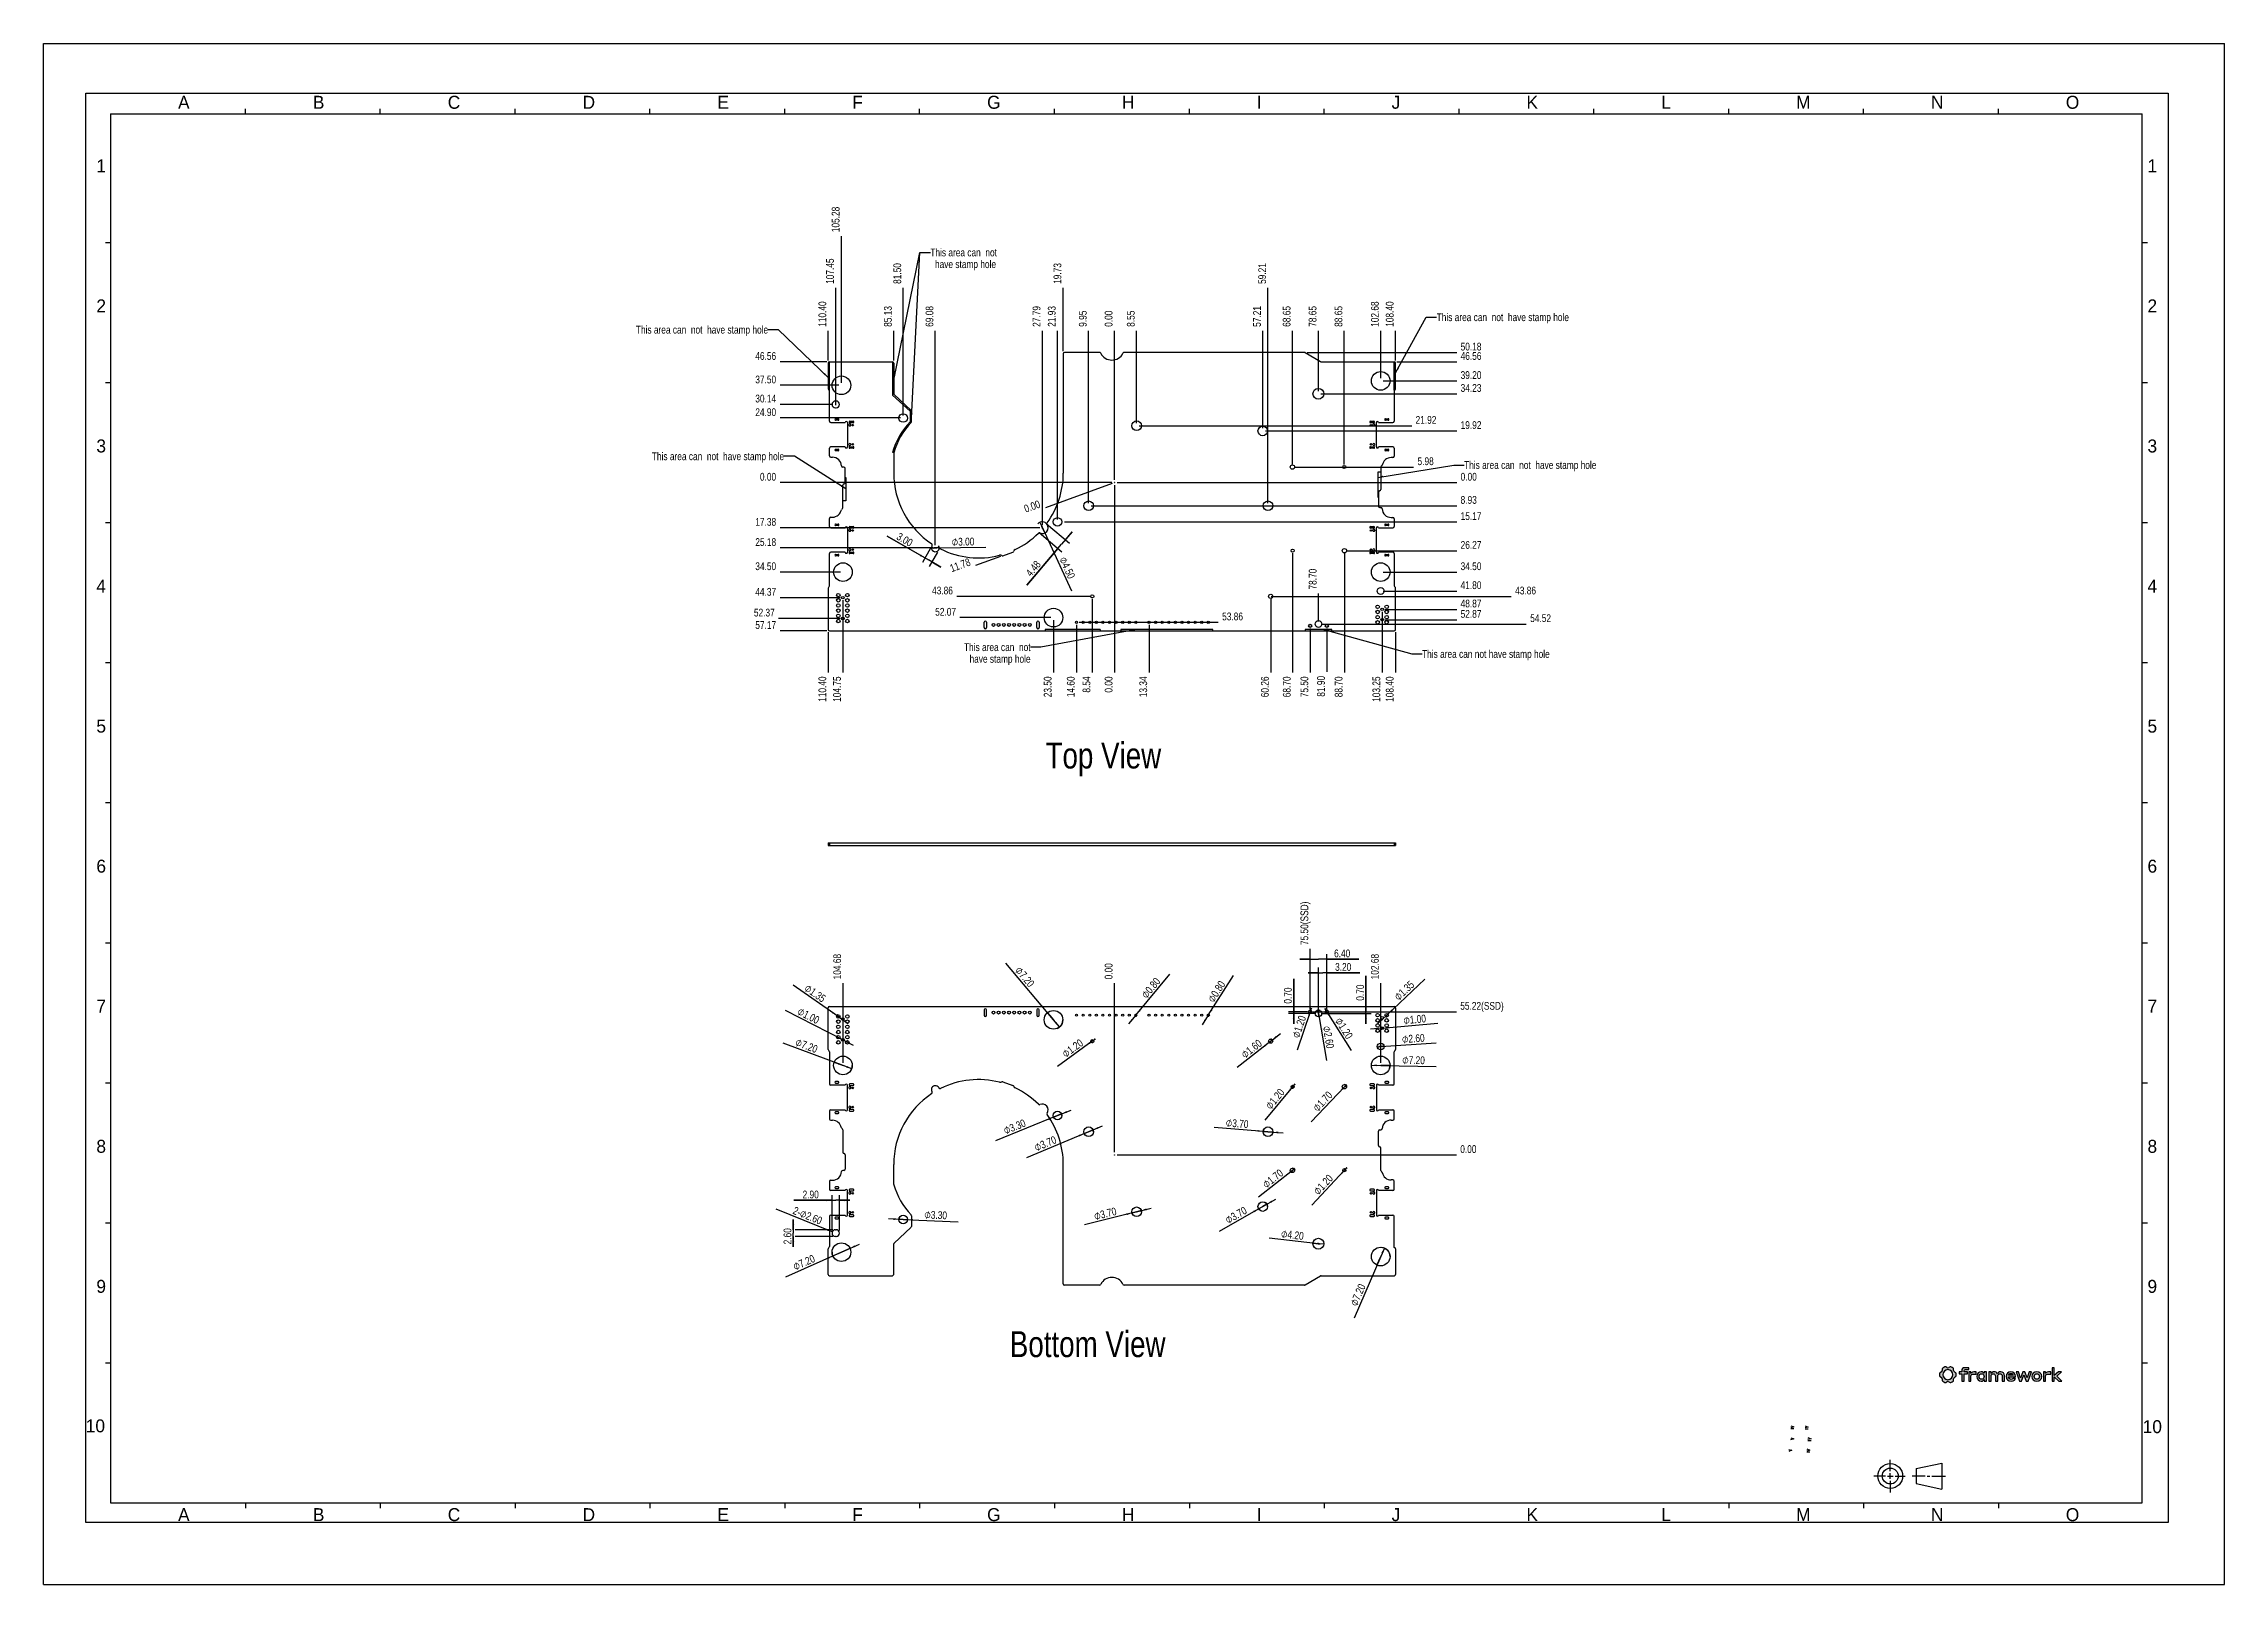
# Model space of a CAD drawing. Header units: millimetres. Extents: x 0 to 841, y 0 to 594.
import ezdxf

# ---------------------------------------------------------------- set-up
doc = ezdxf.new("R2010")
doc.units = ezdxf.units.MM
doc.header["$LTSCALE"] = 46.255
doc.layers.get('0').update_dxf_attribs({"linetype": 'CONTINUOUS'})
doc.layers.add('ASSEM_MEM', color=7, linetype='CONTINUOUS')
doc.layers.add('DETAIL', color=7, linetype='CONTINUOUS')
doc.styles.get("Standard").update_dxf_attribs({"font": 'txt', "width": 0.8})
doc.styles.add('TEXTSTYLE_2', font='txt')
doc.styles.add('TEXTSTYLE_3', font='symbol_asme.ttf')
doc.dimstyles.new('DIMSTYLE_1', dxfattribs={"dimtxt": 3, "dimasz": 2.1, "dimexe": 2, "dimexo": 1, "dimgap": 0.75, "dimtad": 0, "dimtih": 1, "dimtoh": 1, "dimzin": 0, "dimdsep": 46, "dimtxsty": 'STANDARD', "dimblk": '_FILLED', "dimblk1": '_FILLED', "dimblk2": '_FILLED', "dimcen": 0.09, "dimazin": 0, "dimtp": 0.01, "dimtm": 0.01, "dimtfac": 1, "dimtofl": 0, "dimtmove": 0, "dimatfit": 3, "dimldrblk": '_FILLED', "dimfxl": 1, "dimtolj": 1, "dimtzin": 0, "dimarcsym": 0})
doc.dimstyles.new('DIMSTYLE_2', dxfattribs={"dimtxt": 3, "dimasz": 2.1, "dimexe": 2, "dimexo": 1, "dimtad": 1, "dimzin": 0, "dimdsep": 46, "dimtxsty": 'STANDARD', "dimblk": '_FILLED', "dimblk1": '_FILLED', "dimblk2": '_FILLED', "dimcen": 0.09, "dimazin": 0, "dimtp": 0.01, "dimtm": 0.01, "dimtfac": 1, "dimtmove": 0, "dimatfit": 2, "dimldrblk": '_FILLED', "dimfxl": 1, "dimtolj": 1, "dimtzin": 0, "dimarcsym": 0})
doc.dimstyles.new('DIMSTYLE_3', dxfattribs={"dimtxt": 3, "dimasz": 2.1, "dimexe": 2, "dimexo": 1, "dimtad": 1, "dimzin": 0, "dimdsep": 46, "dimtxsty": 'STANDARD', "dimblk": '_FILLED', "dimblk1": '_FILLED', "dimblk2": '_FILLED', "dimcen": 0.09, "dimazin": 0, "dimtp": 0.01, "dimtm": 0.01, "dimtfac": 1, "dimtofl": 0, "dimtmove": 0, "dimatfit": 1, "dimldrblk": '_FILLED', "dimfxl": 1, "dimtolj": 1, "dimtzin": 0, "dimarcsym": 0})
doc.dimstyles.new('DIMSTYLE_4', dxfattribs={"dimtxt": 3, "dimasz": 2.1, "dimexe": 2, "dimexo": 1, "dimgap": 0.75, "dimtad": 1, "dimzin": 0, "dimdsep": 46, "dimtxsty": 'STANDARD', "dimblk": '_FILLED', "dimblk1": '_FILLED', "dimblk2": '_FILLED', "dimcen": 0.09, "dimazin": 0, "dimtp": 0.01, "dimtm": 0.01, "dimtfac": 1, "dimtofl": 0, "dimtmove": 0, "dimatfit": 3, "dimldrblk": '_FILLED', "dimfxl": 1, "dimtolj": 1, "dimtzin": 0, "dimarcsym": 0})
doc.dimstyles.get("Standard").update_dxf_attribs({"dimtxt": 3, "dimasz": 2.1, "dimexe": 2, "dimexo": 1, "dimtad": 1, "dimzin": 0, "dimdsep": 46, "dimtxsty": 'STANDARD', "dimblk": '_FILLED', "dimblk1": '_FILLED', "dimblk2": '_FILLED', "dimcen": 0.09, "dimazin": 0, "dimtol": 1, "dimtp": 0.01, "dimtm": 0.01, "dimtfac": 1, "dimtofl": 0, "dimtmove": 0, "dimatfit": 3, "dimldrblk": '_FILLED', "dimfxl": 1, "dimtolj": 1, "dimtzin": 0, "dimarcsym": 0})

msp = doc.modelspace()

# ---------------------------------------------------------------- texts
at = {"color": 2, "linetype": 'CONTINUOUS', "char_height": 5, "attachment_point": 1, "line_spacing_factor": 0.9, "style": 'TEXTSTYLE_2'}
for s, insert, width in [('A', (51.842, 573.885), 5), ('B', (103.842, 573.885), 5), ('C', (155.842, 573.885), 5), ('D', (207.842, 573.885), 5), ('E', (259.842, 573.885), 5), ('F', (311.842, 573.885), 5), ('G', (363.842, 573.885), 5), ('H', (415.842, 573.885), 5), ('I', (467.842, 573.885), 5), ('J', (519.842, 573.885), 5), ('K', (571.842, 573.885), 5), ('L', (623.842, 573.885), 5), ('M', (675.842, 573.885), 5), ('N', (727.842, 573.885), 5), ('O', (779.842, 573.885), 5), ('1', (20.342, 549.385), 5), ('1', (811.342, 549.385), 5), ('2', (20.342, 495.385), 5), ('2', (811.342, 495.385), 5), ('3', (20.342, 441.385), 5), ('3', (811.342, 441.385), 5), ('4', (20.342, 387.385), 5), ('4', (811.342, 387.385), 5), ('5', (20.342, 333.385), 5), ('5', (811.342, 333.385), 5), ('6', (20.342, 279.385), 5), ('6', (811.342, 279.385), 5), ('7', (20.342, 225.385), 5), ('7', (811.342, 225.385), 5), ('8', (20.342, 171.385), 5), ('8', (811.342, 171.385), 5), ('9', (20.342, 117.385), 5), ('9', (811.342, 117.385), 5), ('10', (16.248, 63.615), 10), ('10', (809.484, 63.302), 10), ('A', (51.842, 29.385), 5), ('B', (103.842, 29.385), 5), ('C', (155.842, 29.385), 5), ('D', (207.842, 29.385), 5), ('E', (259.842, 29.385), 5), ('F', (311.842, 29.385), 5), ('G', (363.842, 29.385), 5), ('H', (415.842, 29.385), 5), ('I', (467.842, 29.385), 5), ('J', (519.842, 29.385), 5), ('K', (571.842, 29.385), 5), ('L', (623.842, 29.385), 5), ('M', (675.842, 29.385), 5), ('N', (727.842, 29.385), 5), ('O', (779.842, 29.385), 5)]:
    msp.add_mtext(s, dxfattribs=dict(at, insert=insert, width=width))
at = {"layer": 'DETAIL', "color": 2, "linetype": 'CONTINUOUS', "line_spacing_factor": 0.9}
for s, insert, char_height, width, attachment_point in [('This area can  not\\P  have stamp hole', (341.962, 514.972), 3, 43.2, 1), ('This area can  not  have stamp hole', (537.22, 490.02), 3, 84, 1), ('This area can  not  have stamp hole', (279.412, 485.216), 3, 84, 3), ('This area can  not  have stamp hole', (285.58, 436.408), 3, 84, 3), ('This area can  not  have stamp hole', (547.803, 433.044), 3, 84, 1), ('This area can  not \\P have stamp hole', (380.624, 362.809), 3, 45.6, 3), ('This area can not have stamp hole', (531.585, 360.191), 3, 79.2, 1), ('Top View', (386.392, 324.548), 10, 64, 1), ('Bottom View', (372.612, 97.617), 10, 88, 1)]:
    msp.add_mtext(s, dxfattribs=dict(at, insert=insert, char_height=char_height, width=width, attachment_point=attachment_point))

# ---------------------------------------------------------------- blocks, each defined once
blk = doc.blocks.new('SYM301_BL0', base_point=(680.55, 51.63))
at = {"color": 2, "linetype": 'CONTINUOUS'}
for p, q in [((679.93, 52.2), (681.17, 51.73)), ((681.15, 51.73), (679.93, 51.42)), ((679.93, 51.05), (681.12, 51.05))]:
    blk.add_line(p, q, dxfattribs=at)
blk = doc.blocks.new('SYM301_BL1', base_point=(681.04, 56.01))
at = {"color": 2, "linetype": 'CONTINUOUS'}
for p, q in [((680.42, 56.59), (681.66, 56.12)), ((681.63, 56.12), (680.42, 55.81)), ((680.42, 55.44), (681.61, 55.44))]:
    blk.add_line(p, q, dxfattribs=at)
blk = doc.blocks.new('SYM301_BL2', base_point=(679.89, 60.52))
at = {"color": 2, "linetype": 'CONTINUOUS'}
for p, q in [((679.27, 61.1), (680.51, 60.63)), ((680.49, 60.63), (679.27, 60.32)), ((679.27, 59.95), (680.46, 59.95))]:
    blk.add_line(p, q, dxfattribs=at)
blk = doc.blocks.new('SYM301_BL3', base_point=(674.39, 60.6))
at = {"color": 2, "linetype": 'CONTINUOUS'}
for p, q in [((673.77, 61.17), (675.01, 60.71)), ((674.99, 60.71), (673.77, 60.4)), ((673.77, 60.03), (674.96, 60.03))]:
    blk.add_line(p, q, dxfattribs=at)
blk = doc.blocks.new('SYM001_BL4', base_point=(674.36, 56.08))
at = {"color": 2, "linetype": 'CONTINUOUS'}
for p, q in [((674.98, 56.16), (673.74, 55.69)), ((673.76, 56.47), (674.98, 56.16))]:
    blk.add_line(p, q, dxfattribs=at)
blk = doc.blocks.new('SYM001_BL5', base_point=(673.63, 51.64))
at = {"color": 2, "linetype": 'CONTINUOUS'}
for p, q in [((674.25, 51.71), (673.01, 51.25)), ((673.03, 52.03), (674.25, 51.71))]:
    blk.add_line(p, q, dxfattribs=at)
blk = doc.blocks.new('*D0')
at = {"color": 2, "linetype": 'CONTINUOUS'}
blk.add_line((393.23, 475.45), (393.23, 499.86), dxfattribs=at)
at = {"color": 2, "linetype": 'CONTINUOUS', "insert": (389.48, 501.36), "char_height": 3, "width": 12, "attachment_point": 1, "rotation": 90, "line_spacing_factor": 0.9}
blk.add_mtext('19.73', dxfattribs=at)
blk = doc.blocks.new('_FILLED')
at = {"color": 0, "linetype": 'BYBLOCK'}
blk.add_solid([(0, 0), (-1, 0.17), (-1, -0.17)], dxfattribs=at)
blk = doc.blocks.new('*D1')
at = {"color": 2, "linetype": 'CONTINUOUS'}
blk.add_line((412.96, 425.77), (412.96, 483.31), dxfattribs=at)
at = {"color": 2, "linetype": 'CONTINUOUS', "insert": (409.21, 484.81), "char_height": 3, "width": 9.6, "attachment_point": 1, "rotation": 90, "line_spacing_factor": 0.9}
blk.add_mtext('0.00', dxfattribs=at)
blk = doc.blocks.new('*D2')
at = {"color": 2, "linetype": 'CONTINUOUS'}
blk.add_line((421.51, 447.69), (421.51, 483.31), dxfattribs=at)
at = {"color": 2, "linetype": 'CONTINUOUS', "insert": (417.76, 484.81), "char_height": 3, "width": 9.6, "attachment_point": 1, "rotation": 90, "line_spacing_factor": 0.9}
blk.add_mtext('8.55', dxfattribs=at)
blk = doc.blocks.new('*D3')
at = {"color": 2, "linetype": 'CONTINUOUS'}
blk.add_line((470.17, 445.69), (470.17, 483.31), dxfattribs=at)
at = {"color": 2, "linetype": 'CONTINUOUS', "insert": (466.42, 484.81), "char_height": 3, "width": 12, "attachment_point": 1, "rotation": 90, "line_spacing_factor": 0.9}
blk.add_mtext('57.21', dxfattribs=at)
blk = doc.blocks.new('*D4')
at = {"color": 2, "linetype": 'CONTINUOUS'}
blk.add_line((515.64, 464.97), (515.64, 483.31), dxfattribs=at)
at = {"color": 2, "linetype": 'CONTINUOUS', "insert": (511.89, 484.81), "char_height": 3, "width": 14.4, "attachment_point": 1, "rotation": 90, "line_spacing_factor": 0.9}
blk.add_mtext('102.68', dxfattribs=at)
blk = doc.blocks.new('*D5')
at = {"color": 2, "linetype": 'CONTINUOUS'}
blk.add_line((521.36, 471.83), (521.36, 483.31), dxfattribs=at)
at = {"color": 2, "linetype": 'CONTINUOUS', "insert": (517.61, 484.81), "char_height": 3, "width": 14.4, "attachment_point": 1, "rotation": 90, "line_spacing_factor": 0.9}
blk.add_mtext('108.40', dxfattribs=at)
blk = doc.blocks.new('*D6')
at = {"color": 2, "linetype": 'CONTINUOUS'}
blk.add_line((327.83, 471.83), (327.83, 483.31), dxfattribs=at)
at = {"color": 2, "linetype": 'CONTINUOUS', "insert": (324.08, 484.81), "char_height": 3, "width": 12, "attachment_point": 1, "rotation": 90, "line_spacing_factor": 0.9}
blk.add_mtext('85.13', dxfattribs=at)
blk = doc.blocks.new('*D7')
at = {"color": 2, "linetype": 'CONTINUOUS'}
blk.add_line((307.68, 463.27), (307.68, 519.8), dxfattribs=at)
at = {"color": 2, "linetype": 'CONTINUOUS', "insert": (303.93, 521.3), "char_height": 3, "width": 14.4, "attachment_point": 1, "rotation": 90, "line_spacing_factor": 0.9}
blk.add_mtext('105.28', dxfattribs=at)
blk = doc.blocks.new('*D8')
at = {"color": 2, "linetype": 'CONTINUOUS'}
blk.add_line((305.51, 454.61), (305.51, 499.86), dxfattribs=at)
at = {"color": 2, "linetype": 'CONTINUOUS', "insert": (301.76, 501.36), "char_height": 3, "width": 14.4, "attachment_point": 1, "rotation": 90, "line_spacing_factor": 0.9}
blk.add_mtext('107.45', dxfattribs=at)
blk = doc.blocks.new('*D9')
at = {"color": 2, "linetype": 'CONTINUOUS'}
blk.add_line((302.56, 471.83), (302.56, 483.31), dxfattribs=at)
at = {"color": 2, "linetype": 'CONTINUOUS', "insert": (298.81, 484.81), "char_height": 3, "width": 14.4, "attachment_point": 1, "rotation": 90, "line_spacing_factor": 0.9}
blk.add_mtext('110.40', dxfattribs=at)
blk = doc.blocks.new('*D10')
at = {"color": 2, "linetype": 'CONTINUOUS'}
blk.add_line((331.46, 450.67), (331.46, 499.86), dxfattribs=at)
at = {"color": 2, "linetype": 'CONTINUOUS', "insert": (327.71, 501.36), "char_height": 3, "width": 12, "attachment_point": 1, "rotation": 90, "line_spacing_factor": 0.9}
blk.add_mtext('81.50', dxfattribs=at)
blk = doc.blocks.new('*D11')
at = {"color": 2, "linetype": 'CONTINUOUS'}
blk.add_line((403.01, 416.84), (403.01, 483.31), dxfattribs=at)
at = {"color": 2, "linetype": 'CONTINUOUS', "insert": (399.26, 484.81), "char_height": 3, "width": 9.6, "attachment_point": 1, "rotation": 90, "line_spacing_factor": 0.9}
blk.add_mtext('9.95', dxfattribs=at)
blk = doc.blocks.new('*D12')
at = {"color": 2, "linetype": 'CONTINUOUS'}
blk.add_line((391.03, 410.6), (391.03, 483.31), dxfattribs=at)
at = {"color": 2, "linetype": 'CONTINUOUS', "insert": (387.28, 484.81), "char_height": 3, "width": 12, "attachment_point": 1, "rotation": 90, "line_spacing_factor": 0.9}
blk.add_mtext('21.93', dxfattribs=at)
blk = doc.blocks.new('*D13')
at = {"color": 2, "linetype": 'CONTINUOUS'}
blk.add_line((389.46, 371.7), (389.46, 351.54), dxfattribs=at)
at = {"color": 2, "linetype": 'CONTINUOUS', "insert": (385.71, 350.04), "char_height": 3, "width": 12, "attachment_point": 3, "rotation": 90, "line_spacing_factor": 0.9}
blk.add_mtext('23.50', dxfattribs=at)
blk = doc.blocks.new('*D14')
at = {"color": 2, "linetype": 'CONTINUOUS'}
blk.add_line((412.96, 423.77), (412.96, 351.54), dxfattribs=at)
at = {"color": 2, "linetype": 'CONTINUOUS', "insert": (409.21, 350.04), "char_height": 3, "width": 9.6, "attachment_point": 3, "rotation": 90, "line_spacing_factor": 0.9}
blk.add_mtext('0.00', dxfattribs=at)
blk = doc.blocks.new('*D15')
at = {"color": 2, "linetype": 'CONTINUOUS'}
blk.add_line((404.42, 379.91), (404.42, 351.54), dxfattribs=at)
at = {"color": 2, "linetype": 'CONTINUOUS', "insert": (400.67, 350.04), "char_height": 3, "width": 9.6, "attachment_point": 3, "rotation": 90, "line_spacing_factor": 0.9}
blk.add_mtext('8.54', dxfattribs=at)
blk = doc.blocks.new('*D16')
at = {"color": 2, "linetype": 'CONTINUOUS'}
blk.add_line((473.22, 379.91), (473.22, 351.54), dxfattribs=at)
at = {"color": 2, "linetype": 'CONTINUOUS', "insert": (469.47, 350.04), "char_height": 3, "width": 12, "attachment_point": 3, "rotation": 90, "line_spacing_factor": 0.9}
blk.add_mtext('60.26', dxfattribs=at)
blk = doc.blocks.new('*D17')
at = {"color": 2, "linetype": 'CONTINUOUS'}
blk.add_line((472.17, 416.84), (472.17, 499.86), dxfattribs=at)
at = {"color": 2, "linetype": 'CONTINUOUS', "insert": (468.42, 501.36), "char_height": 3, "width": 12, "attachment_point": 1, "rotation": 90, "line_spacing_factor": 0.9}
blk.add_mtext('59.21', dxfattribs=at)
blk = doc.blocks.new('*D18')
at = {"color": 2, "linetype": 'CONTINUOUS'}
blk.add_line((308.28, 201.07), (308.28, 231.74), dxfattribs=at)
at = {"color": 2, "linetype": 'CONTINUOUS', "insert": (304.53, 233.24), "char_height": 3, "width": 14.4, "attachment_point": 1, "rotation": 90, "line_spacing_factor": 0.9}
blk.add_mtext('104.68', dxfattribs=at)
blk = doc.blocks.new('*D19')
at = {"color": 2, "linetype": 'CONTINUOUS'}
blk.add_line((412.96, 166.57), (412.96, 231.74), dxfattribs=at)
at = {"color": 2, "linetype": 'CONTINUOUS', "insert": (409.21, 233.24), "char_height": 3, "width": 9.6, "attachment_point": 1, "rotation": 90, "line_spacing_factor": 0.9}
blk.add_mtext('0.00', dxfattribs=at)
blk = doc.blocks.new('*D20')
at = {"color": 2, "linetype": 'CONTINUOUS'}
blk.add_line((515.64, 201.07), (515.64, 231.74), dxfattribs=at)
at = {"color": 2, "linetype": 'CONTINUOUS', "insert": (511.89, 233.24), "char_height": 3, "width": 14.4, "attachment_point": 1, "rotation": 90, "line_spacing_factor": 0.9}
blk.add_mtext('102.68', dxfattribs=at)
blk = doc.blocks.new('*D21')
at = {"color": 2, "linetype": 'CONTINUOUS'}
blk.add_line((487.22, 474.95), (544.96, 474.95), dxfattribs=at)
at = {"color": 2, "linetype": 'CONTINUOUS', "insert": (546.46, 478.7), "char_height": 3, "width": 12, "attachment_point": 1, "line_spacing_factor": 0.9}
blk.add_mtext('50.18', dxfattribs=at)
blk = doc.blocks.new('*D22')
at = {"color": 2, "linetype": 'CONTINUOUS'}
blk.add_line((413.96, 424.77), (544.96, 424.77), dxfattribs=at)
at = {"color": 2, "linetype": 'CONTINUOUS', "insert": (546.46, 428.52), "char_height": 3, "width": 9.6, "attachment_point": 1, "line_spacing_factor": 0.9}
blk.add_mtext('0.00', dxfattribs=at)
blk = doc.blocks.new('*D23')
at = {"color": 2, "linetype": 'CONTINUOUS'}
blk.add_line((521.86, 471.33), (544.96, 471.33), dxfattribs=at)
at = {"color": 2, "linetype": 'CONTINUOUS', "insert": (546.46, 475.08), "char_height": 3, "width": 12, "attachment_point": 1, "line_spacing_factor": 0.9}
blk.add_mtext('46.56', dxfattribs=at)
blk = doc.blocks.new('*D24')
at = {"color": 2, "linetype": 'CONTINUOUS'}
blk.add_line((516.64, 463.97), (544.96, 463.97), dxfattribs=at)
at = {"color": 2, "linetype": 'CONTINUOUS', "insert": (546.46, 467.72), "char_height": 3, "width": 12, "attachment_point": 1, "line_spacing_factor": 0.9}
blk.add_mtext('39.20', dxfattribs=at)
blk = doc.blocks.new('*D25')
at = {"color": 2, "linetype": 'CONTINUOUS'}
blk.add_line((471.17, 444.69), (544.96, 444.69), dxfattribs=at)
at = {"color": 2, "linetype": 'CONTINUOUS', "insert": (546.46, 448.44), "char_height": 3, "width": 12, "attachment_point": 1, "line_spacing_factor": 0.9}
blk.add_mtext('19.92', dxfattribs=at)
blk = doc.blocks.new('*D26')
at = {"color": 2, "linetype": 'CONTINUOUS'}
blk.add_line((422.51, 446.69), (527.59, 446.69), dxfattribs=at)
at = {"color": 2, "linetype": 'CONTINUOUS', "insert": (529.09, 450.44), "char_height": 3, "width": 12, "attachment_point": 1, "line_spacing_factor": 0.9}
blk.add_mtext('21.92', dxfattribs=at)
blk = doc.blocks.new('*D27')
at = {"color": 2, "linetype": 'CONTINUOUS'}
for p, q in [((308.28, 200.07), (285.19, 208.66)), ((304.9, 201.32), (308.28, 200.07)), ((311.65, 198.81), (308.28, 200.07))]:
    blk.add_line(p, q, dxfattribs=at)
at = {"color": 2, "linetype": 'CONTINUOUS', "xscale": 2.1, "yscale": 2.1, "zscale": 2.1}
for p, rotation in [((304.9, 201.32), 159.5984596334), ((311.65, 198.81), 339.5984596334)]:
    blk.add_blockref('_FILLED', p, dxfattribs=dict(at, rotation=rotation))
at = {"color": 2, "linetype": 'CONTINUOUS', "insert": (298.81, 207.59), "char_height": 3, "width": 19.7077, "attachment_point": 3, "rotation": 339.59846, "line_spacing_factor": 0.9, "style": 'TEXTSTYLE_3'}
blk.add_mtext('⌀\\ftxt;{\\W0.8;7.20}', dxfattribs=at)
blk = doc.blocks.new('*D28')
at = {"color": 2, "linetype": 'CONTINUOUS'}
for p, q in [((389.46, 217.64), (371.01, 239.52)), ((387.14, 220.39), (389.46, 217.64)), ((391.78, 214.89), (389.46, 217.64))]:
    blk.add_line(p, q, dxfattribs=at)
at = {"color": 2, "linetype": 'CONTINUOUS', "xscale": 2.1, "yscale": 2.1, "zscale": 2.1}
for p, rotation in [((387.14, 220.39), 130.1358619793), ((391.78, 214.89), 310.1358619793)]:
    blk.add_blockref('_FILLED', p, dxfattribs=dict(at, rotation=rotation))
at = {"color": 2, "linetype": 'CONTINUOUS', "insert": (382.35, 231.89), "char_height": 3, "width": 19.7077, "attachment_point": 3, "rotation": 310.13586, "line_spacing_factor": 0.9, "style": 'TEXTSTYLE_3'}
blk.add_mtext('⌀\\ftxt;{\\W0.8;7.20}', dxfattribs=at)
blk = doc.blocks.new('*D29')
at = {"color": 2, "linetype": 'CONTINUOUS'}
for p, q in [((517.96, 219.44), (532.6, 233.28)), ((517.96, 219.44), (514.56, 216.23)), ((517.47, 218.98), (517.96, 219.44)), ((517.47, 218.98), (517.47, 218.98)), ((518.45, 219.9), (517.96, 219.44)), ((518.45, 219.9), (518.45, 219.9))]:
    blk.add_line(p, q, dxfattribs=at)
at = {"color": 2, "linetype": 'CONTINUOUS', "xscale": 2.1, "yscale": 2.1, "zscale": 2.1}
for p, rotation in [((517.47, 218.98), 43.3759360615), ((518.45, 219.9), 223.3759360615)]:
    blk.add_blockref('_FILLED', p, dxfattribs=dict(at, rotation=rotation))
at = {"color": 2, "linetype": 'CONTINUOUS', "insert": (520.48, 226.98), "char_height": 3, "width": 19.7077, "attachment_point": 1, "rotation": 43.37633, "line_spacing_factor": 0.9, "style": 'TEXTSTYLE_3'}
blk.add_mtext('⌀\\ftxt;{\\W0.8;1.35}', dxfattribs=at)
blk = doc.blocks.new('*D30')
at = {"color": 2, "linetype": 'CONTINUOUS'}
for p, q in [((516.21, 214.44), (511.72, 214.04)), ((515.71, 214.39), (516.21, 214.44)), ((515.71, 214.39), (515.71, 214.39)), ((516.21, 214.44), (537.65, 216.36)), ((516.7, 214.48), (516.21, 214.44)), ((516.7, 214.48), (516.7, 214.48))]:
    blk.add_line(p, q, dxfattribs=at)
at = {"color": 2, "linetype": 'CONTINUOUS', "xscale": 2.1, "yscale": 2.1, "zscale": 2.1}
for p, rotation in [((515.71, 214.39), 5.1109820434), ((516.7, 214.48), 185.1090533911)]:
    blk.add_blockref('_FILLED', p, dxfattribs=dict(at, rotation=rotation))
at = {"color": 2, "linetype": 'CONTINUOUS', "insert": (524.23, 218.92), "char_height": 3, "width": 19.7077, "attachment_point": 1, "rotation": 5.11098, "line_spacing_factor": 0.9, "style": 'TEXTSTYLE_3'}
blk.add_mtext('⌀\\ftxt;{\\W0.8;1.00}', dxfattribs=at)
blk = doc.blocks.new('*D31')
at = {"color": 2, "linetype": 'CONTINUOUS'}
blk.add_line((473.17, 415.84), (544.96, 415.84), dxfattribs=at)
at = {"color": 2, "linetype": 'CONTINUOUS', "insert": (546.46, 419.59), "char_height": 3, "width": 9.6, "attachment_point": 1, "line_spacing_factor": 0.9}
blk.add_mtext('8.93', dxfattribs=at)
blk = doc.blocks.new('*D32')
at = {"color": 2, "linetype": 'CONTINUOUS'}
blk.add_line((404.01, 415.84), (544.96, 415.84), dxfattribs=at)
at = {"color": 2, "linetype": 'CONTINUOUS', "insert": (546.46, 419.59), "char_height": 3, "width": 9.6, "attachment_point": 1, "line_spacing_factor": 0.9}
blk.add_mtext('8.93', dxfattribs=at)
blk = doc.blocks.new('*D33')
at = {"color": 2, "linetype": 'CONTINUOUS'}
blk.add_line((393.68, 409.6), (544.96, 409.6), dxfattribs=at)
at = {"color": 2, "linetype": 'CONTINUOUS', "insert": (546.46, 413.35), "char_height": 3, "width": 12, "attachment_point": 1, "line_spacing_factor": 0.9}
blk.add_mtext('15.17', dxfattribs=at)
blk = doc.blocks.new('*D34')
at = {"color": 2, "linetype": 'CONTINUOUS'}
blk.add_line((516.64, 390.27), (544.96, 390.27), dxfattribs=at)
at = {"color": 2, "linetype": 'CONTINUOUS', "insert": (546.46, 394.02), "char_height": 3, "width": 12, "attachment_point": 1, "line_spacing_factor": 0.9}
blk.add_mtext('34.50', dxfattribs=at)
blk = doc.blocks.new('*D35')
at = {"color": 2, "linetype": 'CONTINUOUS'}
blk.add_line((516.64, 382.97), (544.96, 382.97), dxfattribs=at)
at = {"color": 2, "linetype": 'CONTINUOUS', "insert": (546.46, 386.72), "char_height": 3, "width": 12, "attachment_point": 1, "line_spacing_factor": 0.9}
blk.add_mtext('41.80', dxfattribs=at)
blk = doc.blocks.new('*D36')
at = {"color": 2, "linetype": 'CONTINUOUS'}
blk.add_line((517.21, 375.9), (544.96, 375.9), dxfattribs=at)
at = {"color": 2, "linetype": 'CONTINUOUS', "insert": (546.46, 379.65), "char_height": 3, "width": 12, "attachment_point": 1, "line_spacing_factor": 0.9}
blk.add_mtext('48.87', dxfattribs=at)
blk = doc.blocks.new('*D37')
at = {"color": 2, "linetype": 'CONTINUOUS'}
blk.add_line((473.42, 380.91), (566, 380.91), dxfattribs=at)
at = {"color": 2, "linetype": 'CONTINUOUS', "insert": (567.5, 384.66), "char_height": 3, "width": 12, "attachment_point": 1, "line_spacing_factor": 0.9}
blk.add_mtext('43.86', dxfattribs=at)
blk = doc.blocks.new('*D38')
at = {"color": 2, "linetype": 'CONTINUOUS'}
blk.add_line((403.42, 380.91), (352.16, 380.91), dxfattribs=at)
at = {"color": 2, "linetype": 'CONTINUOUS', "insert": (350.66, 384.66), "char_height": 3, "width": 12, "attachment_point": 3, "line_spacing_factor": 0.9}
blk.add_mtext('43.86', dxfattribs=at)
blk = doc.blocks.new('*D39')
at = {"color": 2, "linetype": 'CONTINUOUS'}
blk.add_line((306.68, 462.27), (283.99, 462.27), dxfattribs=at)
at = {"color": 2, "linetype": 'CONTINUOUS', "insert": (282.49, 466.02), "char_height": 3, "width": 12, "attachment_point": 3, "line_spacing_factor": 0.9}
blk.add_mtext('37.50', dxfattribs=at)
blk = doc.blocks.new('*D40')
at = {"color": 2, "linetype": 'CONTINUOUS'}
blk.add_line((411.96, 424.77), (283.99, 424.77), dxfattribs=at)
at = {"color": 2, "linetype": 'CONTINUOUS', "insert": (282.49, 428.52), "char_height": 3, "width": 9.6, "attachment_point": 3, "line_spacing_factor": 0.9}
blk.add_mtext('0.00', dxfattribs=at)
blk = doc.blocks.new('*D41')
at = {"color": 2, "linetype": 'CONTINUOUS'}
blk.add_line((304.36, 454.91), (283.99, 454.91), dxfattribs=at)
at = {"color": 2, "linetype": 'CONTINUOUS', "insert": (282.49, 458.66), "char_height": 3, "width": 12, "attachment_point": 3, "line_spacing_factor": 0.9}
blk.add_mtext('30.14', dxfattribs=at)
blk = doc.blocks.new('*D42')
at = {"color": 2, "linetype": 'CONTINUOUS'}
blk.add_line((330.46, 449.67), (283.99, 449.67), dxfattribs=at)
at = {"color": 2, "linetype": 'CONTINUOUS', "insert": (282.49, 453.42), "char_height": 3, "width": 12, "attachment_point": 3, "line_spacing_factor": 0.9}
blk.add_mtext('24.90', dxfattribs=at)
blk = doc.blocks.new('*D43')
at = {"color": 2, "linetype": 'CONTINUOUS'}
blk.add_line((307.28, 390.27), (283.99, 390.27), dxfattribs=at)
at = {"color": 2, "linetype": 'CONTINUOUS', "insert": (282.49, 394.02), "char_height": 3, "width": 12, "attachment_point": 3, "line_spacing_factor": 0.9}
blk.add_mtext('34.50', dxfattribs=at)
blk = doc.blocks.new('*D44')
at = {"color": 2, "linetype": 'CONTINUOUS'}
blk.add_line((388.46, 372.7), (353.36, 372.7), dxfattribs=at)
at = {"color": 2, "linetype": 'CONTINUOUS', "insert": (351.86, 376.45), "char_height": 3, "width": 12, "attachment_point": 3, "line_spacing_factor": 0.9}
blk.add_mtext('52.07', dxfattribs=at)
blk = doc.blocks.new('*D45')
at = {"color": 2, "linetype": 'CONTINUOUS'}
blk.add_line((302.56, 367.1), (302.56, 351.54), dxfattribs=at)
at = {"color": 2, "linetype": 'CONTINUOUS', "insert": (298.81, 350.04), "char_height": 3, "width": 14.4, "attachment_point": 3, "rotation": 90, "line_spacing_factor": 0.9}
blk.add_mtext('110.40', dxfattribs=at)
blk = doc.blocks.new('*D46')
at = {"color": 2, "linetype": 'CONTINUOUS'}
blk.add_line((521.36, 367.1), (521.36, 351.54), dxfattribs=at)
at = {"color": 2, "linetype": 'CONTINUOUS', "insert": (517.61, 350.04), "char_height": 3, "width": 14.4, "attachment_point": 3, "rotation": 90, "line_spacing_factor": 0.9}
blk.add_mtext('108.40', dxfattribs=at)
blk = doc.blocks.new('*D47')
at = {"color": 2, "linetype": 'CONTINUOUS'}
blk.add_line((302.06, 471.33), (283.99, 471.33), dxfattribs=at)
at = {"color": 2, "linetype": 'CONTINUOUS', "insert": (282.49, 475.08), "char_height": 3, "width": 12, "attachment_point": 3, "line_spacing_factor": 0.9}
blk.add_mtext('46.56', dxfattribs=at)
blk = doc.blocks.new('*D48')
at = {"color": 2, "linetype": 'CONTINUOUS'}
blk.add_line((302.06, 367.6), (283.99, 367.6), dxfattribs=at)
at = {"color": 2, "linetype": 'CONTINUOUS', "insert": (282.49, 371.35), "char_height": 3, "width": 12, "attachment_point": 3, "line_spacing_factor": 0.9}
blk.add_mtext('57.17', dxfattribs=at)
blk = doc.blocks.new('*D49')
at = {"color": 2, "linetype": 'CONTINUOUS'}
for p, q in [((307.68, 128.07), (286.1, 118.47)), ((304.39, 126.61), (307.68, 128.07)), ((304.39, 126.61), (304.39, 126.61)), ((307.68, 128.07), (314.62, 131.16)), ((310.96, 129.53), (307.68, 128.07)), ((310.96, 129.53), (310.96, 129.53))]:
    blk.add_line(p, q, dxfattribs=at)
at = {"color": 2, "linetype": 'CONTINUOUS', "xscale": 2.1, "yscale": 2.1, "zscale": 2.1}
for p, rotation in [((304.39, 126.61), 23.9992538335), ((310.96, 129.53), 203.9984663085)]:
    blk.add_blockref('_FILLED', p, dxfattribs=dict(at, rotation=rotation))
at = {"color": 2, "linetype": 'CONTINUOUS', "insert": (296.58, 127.24), "char_height": 3, "width": 19.7077, "attachment_point": 3, "rotation": 23.99982, "line_spacing_factor": 0.9, "style": 'TEXTSTYLE_3'}
blk.add_mtext('⌀\\ftxt;{\\W0.8;7.20}', dxfattribs=at)
blk = doc.blocks.new('*D50')
at = {"color": 2, "linetype": 'CONTINUOUS'}
blk.add_line((304.15, 135.91), (282.5, 144.62), dxfattribs=at)
at = {"color": 2, "linetype": 'CONTINUOUS', "xscale": 2.1, "yscale": 2.1, "zscale": 2.1, "rotation": 338.1033767553}
blk.add_blockref('_FILLED', (304.15, 135.91), dxfattribs=at)
at = {"color": 2, "linetype": 'CONTINUOUS', "insert": (300.54, 141.41), "char_height": 3, "width": 26.9077, "attachment_point": 3, "rotation": 338.10338, "line_spacing_factor": 0.9}
blk.add_mtext('2-\\fSymbol_ASME;{\\W1.0;⌀}\\ftxt;2.60', dxfattribs=at)
blk = doc.blocks.new('*D51')
at = {"color": 2, "linetype": 'CONTINUOUS'}
for p, q in [((304.06, 148.06), (289.34, 148.06)), ((289.34, 148.06), (305.51, 148.06)), ((304.06, 136.43), (304.06, 150.06)), ((310.96, 148.06), (305.51, 148.06)), ((306.96, 136.43), (306.96, 150.06)), ((306.96, 148.06), (310.96, 148.06))]:
    blk.add_line(p, q, dxfattribs=at)
at = {"color": 2, "linetype": 'CONTINUOUS', "xscale": 2.1, "yscale": 2.1, "zscale": 2.1}
blk.add_blockref('_FILLED', (304.06, 148.06), dxfattribs=at)
at = {"color": 2, "linetype": 'CONTINUOUS', "xscale": 2.1, "yscale": 2.1, "zscale": 2.1, "rotation": 180}
blk.add_blockref('_FILLED', (306.96, 148.06), dxfattribs=at)
at = {"color": 2, "linetype": 'CONTINUOUS', "insert": (298.94, 151.81), "char_height": 3, "width": 9.6, "attachment_point": 3, "line_spacing_factor": 0.9}
blk.add_mtext('2.90', dxfattribs=at)
blk = doc.blocks.new('*D52')
at = {"color": 2, "linetype": 'CONTINUOUS'}
for p, q in [((331.46, 140.67), (325.81, 140.9)), ((329.81, 140.74), (329.81, 140.74)), ((329.81, 140.74), (331.46, 140.67)), ((333.1, 140.6), (331.46, 140.67)), ((331.46, 140.67), (352.68, 139.8)), ((333.1, 140.6), (333.1, 140.6))]:
    blk.add_line(p, q, dxfattribs=at)
at = {"color": 2, "linetype": 'CONTINUOUS', "xscale": 2.1, "yscale": 2.1, "zscale": 2.1}
for p, rotation in [((329.81, 140.74), 357.650651904), ((333.1, 140.6), 177.6496845858)]:
    blk.add_blockref('_FILLED', p, dxfattribs=dict(at, rotation=rotation))
at = {"color": 2, "linetype": 'CONTINUOUS', "insert": (339.71, 144.08), "char_height": 3, "width": 19.7077, "attachment_point": 1, "rotation": 357.65024, "line_spacing_factor": 0.9, "style": 'TEXTSTYLE_3'}
blk.add_mtext('⌀\\ftxt;{\\W0.8;3.30}', dxfattribs=at)
blk = doc.blocks.new('*D53')
at = {"color": 2, "linetype": 'CONTINUOUS'}
for p, q in [((391.03, 180.74), (367.14, 171.06)), ((389.5, 180.12), (391.03, 180.74)), ((389.5, 180.12), (389.5, 180.12)), ((391.03, 180.74), (396.26, 182.86)), ((392.56, 181.36), (391.03, 180.74)), ((392.56, 181.36), (392.56, 181.36))]:
    blk.add_line(p, q, dxfattribs=at)
at = {"color": 2, "linetype": 'CONTINUOUS', "xscale": 2.1, "yscale": 2.1, "zscale": 2.1}
for p, rotation in [((389.5, 180.12), 22.0522099618), ((392.56, 181.36), 202.0522099618)]:
    blk.add_blockref('_FILLED', p, dxfattribs=dict(at, rotation=rotation))
at = {"color": 2, "linetype": 'CONTINUOUS', "insert": (377.91, 179.47), "char_height": 3, "width": 19.7077, "attachment_point": 3, "rotation": 22.05172, "line_spacing_factor": 0.9, "style": 'TEXTSTYLE_3'}
blk.add_mtext('⌀\\ftxt;{\\W0.8;3.30}', dxfattribs=at)
blk = doc.blocks.new('*D54')
at = {"color": 2, "linetype": 'CONTINUOUS'}
for p, q in [((403.01, 174.5), (408.4, 176.76)), ((403.01, 174.5), (379.07, 164.49)), ((401.3, 173.79), (403.01, 174.5)), ((401.3, 173.79), (401.3, 173.79)), ((404.71, 175.21), (403.01, 174.5)), ((404.71, 175.21), (404.71, 175.21))]:
    blk.add_line(p, q, dxfattribs=at)
at = {"color": 2, "linetype": 'CONTINUOUS', "xscale": 2.1, "yscale": 2.1, "zscale": 2.1}
for p, rotation in [((401.3, 173.79), 22.686145948), ((404.71, 175.21), 202.6859994949)]:
    blk.add_blockref('_FILLED', p, dxfattribs=dict(at, rotation=rotation))
at = {"color": 2, "linetype": 'CONTINUOUS', "insert": (389.75, 173.02), "char_height": 3, "width": 19.7077, "attachment_point": 3, "rotation": 22.68546, "line_spacing_factor": 0.9, "style": 'TEXTSTYLE_3'}
blk.add_mtext('⌀\\ftxt;{\\W0.8;3.70}', dxfattribs=at)
blk = doc.blocks.new('*D55')
at = {"color": 2, "linetype": 'CONTINUOUS'}
for p, q in [((421.51, 143.65), (401.45, 138.56)), ((419.71, 143.19), (421.51, 143.65)), ((419.71, 143.19), (419.71, 143.19)), ((421.51, 143.65), (427.18, 145.09)), ((423.3, 144.1), (421.51, 143.65)), ((423.3, 144.1), (423.3, 144.1))]:
    blk.add_line(p, q, dxfattribs=at)
at = {"color": 2, "linetype": 'CONTINUOUS', "xscale": 2.1, "yscale": 2.1, "zscale": 2.1}
for p, rotation in [((419.71, 143.19), 14.2424066974), ((423.3, 144.1), 194.2428830883)]:
    blk.add_blockref('_FILLED', p, dxfattribs=dict(at, rotation=rotation))
at = {"color": 2, "linetype": 'CONTINUOUS', "insert": (413.26, 145.43), "char_height": 3, "width": 19.7077, "attachment_point": 3, "rotation": 14.24182, "line_spacing_factor": 0.9, "style": 'TEXTSTYLE_3'}
blk.add_mtext('⌀\\ftxt;{\\W0.8;3.70}', dxfattribs=at)
blk = doc.blocks.new('*D56')
at = {"color": 2, "linetype": 'CONTINUOUS'}
for p, q in [((404.42, 209.43), (391.06, 199.69)), ((403.93, 209.08), (404.42, 209.43)), ((404.9, 209.78), (404.42, 209.43))]:
    blk.add_line(p, q, dxfattribs=at)
at = {"color": 2, "linetype": 'CONTINUOUS', "xscale": 2.1, "yscale": 2.1, "zscale": 2.1}
for p, rotation in [((403.93, 209.08), 216.0857091908), ((404.9, 209.78), 36.0857091908)]:
    blk.add_blockref('_FILLED', p, dxfattribs=dict(at, rotation=rotation))
at = {"color": 2, "linetype": 'CONTINUOUS', "insert": (399.46, 210.46), "char_height": 3, "width": 19.7077, "attachment_point": 3, "rotation": 36.08571, "line_spacing_factor": 0.9, "style": 'TEXTSTYLE_3'}
blk.add_mtext('⌀\\ftxt;{\\W0.8;1.20}', dxfattribs=at)
blk = doc.blocks.new('*D57')
at = {"color": 2, "linetype": 'CONTINUOUS'}
for p, q in [((470.17, 145.65), (453.32, 136.06)), ((468.56, 144.73), (470.17, 145.65)), ((468.56, 144.73), (468.56, 144.73)), ((470.17, 145.65), (475.25, 148.55)), ((471.77, 146.57), (470.17, 145.65)), ((471.77, 146.57), (471.77, 146.57))]:
    blk.add_line(p, q, dxfattribs=at)
at = {"color": 2, "linetype": 'CONTINUOUS', "xscale": 2.1, "yscale": 2.1, "zscale": 2.1}
for p, rotation in [((468.56, 144.73), 29.6692282881), ((471.77, 146.57), 209.6683870588)]:
    blk.add_blockref('_FILLED', p, dxfattribs=dict(at, rotation=rotation))
at = {"color": 2, "linetype": 'CONTINUOUS', "insert": (462.88, 145.82), "char_height": 3, "width": 19.7077, "attachment_point": 3, "rotation": 29.66909, "line_spacing_factor": 0.9, "style": 'TEXTSTYLE_3'}
blk.add_mtext('⌀\\ftxt;{\\W0.8;3.70}', dxfattribs=at)
blk = doc.blocks.new('*D58')
at = {"color": 2, "linetype": 'CONTINUOUS'}
for p, q in [((472.17, 174.5), (451.37, 176.16)), ((470.32, 174.65), (470.32, 174.65)), ((470.32, 174.65), (472.17, 174.5)), ((474.01, 174.35), (472.17, 174.5)), ((472.17, 174.5), (478, 174.03)), ((474.01, 174.35), (474.01, 174.35))]:
    blk.add_line(p, q, dxfattribs=at)
at = {"color": 2, "linetype": 'CONTINUOUS', "xscale": 2.1, "yscale": 2.1, "zscale": 2.1}
for p, rotation in [((470.32, 174.65), 355.4272368654), ((474.01, 174.35), 175.4272368654)]:
    blk.add_blockref('_FILLED', p, dxfattribs=dict(at, rotation=rotation))
at = {"color": 2, "linetype": 'CONTINUOUS', "insert": (464.76, 178.85), "char_height": 3, "width": 19.7077, "attachment_point": 3, "rotation": 355.427, "line_spacing_factor": 0.9, "style": 'TEXTSTYLE_3'}
blk.add_mtext('⌀\\ftxt;{\\W0.8;3.70}', dxfattribs=at)
blk = doc.blocks.new('*D59')
at = {"color": 2, "linetype": 'CONTINUOUS'}
for p, q in [((473.22, 209.43), (476.99, 212.4)), ((473.22, 209.43), (460.3, 199.26)), ((472.59, 208.93), (473.22, 209.43)), ((472.59, 208.93), (472.59, 208.93)), ((473.84, 209.92), (473.22, 209.43)), ((473.84, 209.92), (473.84, 209.92))]:
    blk.add_line(p, q, dxfattribs=at)
at = {"color": 2, "linetype": 'CONTINUOUS', "xscale": 2.1, "yscale": 2.1, "zscale": 2.1}
for p, rotation in [((473.84, 209.92), 218.2204130393), ((472.59, 208.93), 38.2204130393)]:
    blk.add_blockref('_FILLED', p, dxfattribs=dict(at, rotation=rotation))
at = {"color": 2, "linetype": 'CONTINUOUS', "insert": (468.3, 210.33), "char_height": 3, "width": 19.7077, "attachment_point": 3, "rotation": 38.21908, "line_spacing_factor": 0.9, "style": 'TEXTSTYLE_3'}
blk.add_mtext('⌀\\ftxt;{\\W0.8;1.60}', dxfattribs=at)
blk = doc.blocks.new('*D60')
at = {"color": 2, "linetype": 'CONTINUOUS'}
for p, q in [((515.64, 126.37), (505.39, 102.64)), ((514.21, 123.06), (515.64, 126.37)), ((517.06, 129.67), (515.64, 126.37))]:
    blk.add_line(p, q, dxfattribs=at)
at = {"color": 2, "linetype": 'CONTINUOUS', "xscale": 2.1, "yscale": 2.1, "zscale": 2.1}
for p, rotation in [((517.06, 129.67), 66.6537003722), ((514.21, 123.06), 246.6537003722)]:
    blk.add_blockref('_FILLED', p, dxfattribs=dict(at, rotation=rotation))
at = {"color": 2, "linetype": 'CONTINUOUS', "insert": (507.16, 116.18), "char_height": 3, "width": 19.7077, "attachment_point": 3, "rotation": 66.6537, "line_spacing_factor": 0.9, "style": 'TEXTSTYLE_3'}
blk.add_mtext('⌀\\ftxt;{\\W0.8;7.20}', dxfattribs=at)
blk = doc.blocks.new('*D61')
at = {"color": 2, "linetype": 'CONTINUOUS'}
for p, q in [((512.04, 200.13), (515.64, 200.07)), ((519.24, 200.01), (515.64, 200.07)), ((515.64, 200.07), (537.04, 199.71))]:
    blk.add_line(p, q, dxfattribs=at)
at = {"color": 2, "linetype": 'CONTINUOUS', "xscale": 2.1, "yscale": 2.1, "zscale": 2.1}
for p, rotation in [((512.04, 200.13), 179.0306000677), ((519.24, 200.01), 359.0306000677)]:
    blk.add_blockref('_FILLED', p, dxfattribs=dict(at, rotation=rotation))
at = {"color": 2, "linetype": 'CONTINUOUS', "insert": (523.96, 203.68), "char_height": 3, "width": 19.7077, "attachment_point": 1, "rotation": 359.0306, "line_spacing_factor": 0.9, "style": 'TEXTSTYLE_3'}
blk.add_mtext('⌀\\ftxt;{\\W0.8;7.20}', dxfattribs=at)
blk = doc.blocks.new('*D62')
at = {"color": 2, "linetype": 'CONTINUOUS'}
for p, q in [((514.34, 207.29), (515.64, 207.37)), ((515.64, 207.37), (537.09, 208.77)), ((516.93, 207.45), (515.64, 207.37))]:
    blk.add_line(p, q, dxfattribs=at)
at = {"color": 2, "linetype": 'CONTINUOUS', "xscale": 2.1, "yscale": 2.1, "zscale": 2.1}
for p, rotation in [((514.34, 207.29), 183.7270546037), ((516.93, 207.45), 3.7270546037)]:
    blk.add_blockref('_FILLED', p, dxfattribs=dict(at, rotation=rotation))
at = {"color": 2, "linetype": 'CONTINUOUS', "insert": (523.74, 211.66), "char_height": 3, "width": 19.7077, "attachment_point": 1, "rotation": 3.72705, "line_spacing_factor": 0.9, "style": 'TEXTSTYLE_3'}
blk.add_mtext('⌀\\ftxt;{\\W0.8;2.60}', dxfattribs=at)
blk = doc.blocks.new('*D63')
at = {"color": 2, "linetype": 'CONTINUOUS'}
blk.add_line((369, 396.23), (359.41, 392.74), dxfattribs=at)
at = {"color": 2, "linetype": 'CONTINUOUS', "insert": (356.72, 395.75), "char_height": 3, "width": 12, "attachment_point": 3, "rotation": 20, "line_spacing_factor": 0.9}
blk.add_mtext('11.78', dxfattribs=at)
blk = doc.blocks.new('*D64')
at = {"color": 2, "linetype": 'CONTINUOUS'}
blk.add_line((412.02, 424.42), (386.33, 415.07), dxfattribs=at)
at = {"color": 2, "linetype": 'CONTINUOUS', "insert": (383.63, 418.08), "char_height": 3, "width": 9.6, "attachment_point": 3, "rotation": 20, "line_spacing_factor": 0.9}
blk.add_mtext('0.00', dxfattribs=at)
blk = doc.blocks.new('*D65')
at = {"color": 2, "linetype": 'CONTINUOUS'}
for p, q in [((421.22, 219.43), (434.3, 235.22)), ((421.22, 219.43), (418.41, 216.04)), ((420.96, 219.12), (421.22, 219.43)), ((420.96, 219.12), (420.96, 219.12)), ((421.47, 219.74), (421.22, 219.43)), ((421.47, 219.74), (421.47, 219.74))]:
    blk.add_line(p, q, dxfattribs=at)
at = {"color": 2, "linetype": 'CONTINUOUS', "xscale": 2.1, "yscale": 2.1, "zscale": 2.1}
for p, rotation in [((420.96, 219.12), 50.3573160809), ((421.47, 219.74), 230.3558250429)]:
    blk.add_blockref('_FILLED', p, dxfattribs=dict(at, rotation=rotation))
at = {"color": 2, "linetype": 'CONTINUOUS', "insert": (423.03, 227.49), "char_height": 3, "width": 19.7077, "attachment_point": 1, "rotation": 50.35725, "line_spacing_factor": 0.9, "style": 'TEXTSTYLE_3'}
blk.add_mtext('⌀\\ftxt;{\\W0.8;0.80}', dxfattribs=at)
blk = doc.blocks.new('*D66')
at = {"color": 2, "linetype": 'CONTINUOUS'}
for p, q in [((449.16, 219.43), (458.88, 234.73)), ((449.16, 219.43), (446.8, 215.72)), ((448.94, 219.09), (449.16, 219.43)), ((448.94, 219.09), (448.94, 219.09)), ((449.37, 219.77), (449.16, 219.43)), ((449.37, 219.77), (449.37, 219.77))]:
    blk.add_line(p, q, dxfattribs=at)
at = {"color": 2, "linetype": 'CONTINUOUS', "xscale": 2.1, "yscale": 2.1, "zscale": 2.1}
for p, rotation in [((448.94, 219.09), 57.5752907488), ((449.37, 219.77), 237.5736563465)]:
    blk.add_blockref('_FILLED', p, dxfattribs=dict(at, rotation=rotation))
at = {"color": 2, "linetype": 'CONTINUOUS', "insert": (448.67, 225.65), "char_height": 3, "width": 19.7077, "attachment_point": 1, "rotation": 57.574, "line_spacing_factor": 0.9, "style": 'TEXTSTYLE_3'}
blk.add_mtext('⌀\\ftxt;{\\W0.8;0.80}', dxfattribs=at)
blk = doc.blocks.new('*D67')
at = {"color": 2, "linetype": 'CONTINUOUS'}
blk.add_line((398.36, 369.91), (398.36, 351.54), dxfattribs=at)
at = {"color": 2, "linetype": 'CONTINUOUS', "insert": (394.61, 350.04), "char_height": 3, "width": 12, "attachment_point": 3, "rotation": 90, "line_spacing_factor": 0.9}
blk.add_mtext('14.60', dxfattribs=at)
blk = doc.blocks.new('*D68')
at = {"color": 2, "linetype": 'CONTINUOUS'}
blk.add_line((426.3, 369.91), (426.3, 351.54), dxfattribs=at)
at = {"color": 2, "linetype": 'CONTINUOUS', "insert": (422.55, 350.04), "char_height": 3, "width": 12, "attachment_point": 3, "rotation": 90, "line_spacing_factor": 0.9}
blk.add_mtext('13.34', dxfattribs=at)
blk = doc.blocks.new('*D69')
at = {"color": 2, "linetype": 'CONTINUOUS'}
blk.add_line((399.36, 370.91), (453, 370.91), dxfattribs=at)
at = {"color": 2, "linetype": 'CONTINUOUS', "insert": (454.5, 374.66), "char_height": 3, "width": 12, "attachment_point": 1, "line_spacing_factor": 0.9}
blk.add_mtext('53.86', dxfattribs=at)
blk = doc.blocks.new('*D70')
at = {"color": 2, "linetype": 'CONTINUOUS'}
blk.add_line((308.21, 379.4), (308.21, 351.54), dxfattribs=at)
at = {"color": 2, "linetype": 'CONTINUOUS', "insert": (304.46, 350.04), "char_height": 3, "width": 14.4, "attachment_point": 3, "rotation": 90, "line_spacing_factor": 0.9}
blk.add_mtext('104.75', dxfattribs=at)
blk = doc.blocks.new('*D71')
at = {"color": 2, "linetype": 'CONTINUOUS'}
blk.add_line((307.21, 380.4), (283.99, 380.4), dxfattribs=at)
at = {"color": 2, "linetype": 'CONTINUOUS', "insert": (282.49, 384.15), "char_height": 3, "width": 12, "attachment_point": 3, "line_spacing_factor": 0.9}
blk.add_mtext('44.37', dxfattribs=at)
blk = doc.blocks.new('*D72')
at = {"color": 2, "linetype": 'CONTINUOUS'}
blk.add_line((307.21, 372.4), (283.45, 372.4), dxfattribs=at)
at = {"color": 2, "linetype": 'CONTINUOUS', "insert": (281.95, 376.15), "char_height": 3, "width": 12, "attachment_point": 3, "line_spacing_factor": 0.9}
blk.add_mtext('52.37', dxfattribs=at)
blk = doc.blocks.new('*D73')
at = {"color": 2, "linetype": 'CONTINUOUS'}
blk.add_line((516.21, 374.9), (516.21, 351.54), dxfattribs=at)
at = {"color": 2, "linetype": 'CONTINUOUS', "insert": (512.46, 350.04), "char_height": 3, "width": 14.4, "attachment_point": 3, "rotation": 90, "line_spacing_factor": 0.9}
blk.add_mtext('103.25', dxfattribs=at)
blk = doc.blocks.new('*D74')
at = {"color": 2, "linetype": 'CONTINUOUS'}
blk.add_line((517.21, 371.9), (544.96, 371.9), dxfattribs=at)
at = {"color": 2, "linetype": 'CONTINUOUS', "insert": (546.46, 375.65), "char_height": 3, "width": 12, "attachment_point": 1, "line_spacing_factor": 0.9}
blk.add_mtext('52.87', dxfattribs=at)
blk = doc.blocks.new('*D75')
at = {"color": 2, "linetype": 'CONTINUOUS'}
for p, q in [((306.46, 218.94), (289.04, 231.07)), ((305.9, 219.33), (305.9, 219.33)), ((305.9, 219.33), (306.46, 218.94)), ((307.01, 218.55), (306.46, 218.94)), ((306.46, 218.94), (310.29, 216.27)), ((307.01, 218.55), (307.01, 218.55))]:
    blk.add_line(p, q, dxfattribs=at)
at = {"color": 2, "linetype": 'CONTINUOUS', "xscale": 2.1, "yscale": 2.1, "zscale": 2.1}
for p, rotation in [((305.9, 219.33), 325.1380537733), ((307.01, 218.55), 145.1380537733)]:
    blk.add_blockref('_FILLED', p, dxfattribs=dict(at, rotation=rotation))
at = {"color": 2, "linetype": 'CONTINUOUS', "insert": (301.96, 226.64), "char_height": 3, "width": 19.7077, "attachment_point": 3, "rotation": 325.13739, "line_spacing_factor": 0.9, "style": 'TEXTSTYLE_3'}
blk.add_mtext('⌀\\ftxt;{\\W0.8;1.35}', dxfattribs=at)
blk = doc.blocks.new('*D76')
at = {"color": 2, "linetype": 'CONTINUOUS'}
for p, q in [((308.21, 209.94), (286.13, 221.24)), ((307.76, 210.17), (307.76, 210.17)), ((307.76, 210.17), (308.21, 209.94)), ((308.65, 209.71), (308.21, 209.94)), ((308.21, 209.94), (312.21, 207.89)), ((308.65, 209.71), (308.65, 209.71))]:
    blk.add_line(p, q, dxfattribs=at)
at = {"color": 2, "linetype": 'CONTINUOUS', "xscale": 2.1, "yscale": 2.1, "zscale": 2.1}
for p, rotation in [((307.76, 210.17), 332.8850855565), ((308.65, 209.71), 152.8859265381)]:
    blk.add_blockref('_FILLED', p, dxfattribs=dict(at, rotation=rotation))
at = {"color": 2, "linetype": 'CONTINUOUS', "insert": (299.53, 218.59), "char_height": 3, "width": 19.7077, "attachment_point": 3, "rotation": 332.88627, "line_spacing_factor": 0.9, "style": 'TEXTSTYLE_3'}
blk.add_mtext('⌀\\ftxt;{\\W0.8;1.00}', dxfattribs=at)
blk = doc.blocks.new('*D77')
at = {"color": 2, "linetype": 'CONTINUOUS'}
for p, q in [((289.11, 136.73), (289.11, 140.73)), ((289.11, 140.73), (289.11, 135.43)), ((289.11, 130.13), (289.11, 135.43)), ((304.36, 136.73), (289.86, 136.73)), ((289.11, 134.13), (289.11, 130.13)), ((304.36, 134.13), (289.86, 134.13))]:
    blk.add_line(p, q, dxfattribs=at)
at = {"color": 2, "linetype": 'CONTINUOUS', "xscale": 2.1, "yscale": 2.1, "zscale": 2.1}
for p, rotation in [((289.11, 136.73), 270), ((289.11, 134.13), 90)]:
    blk.add_blockref('_FILLED', p, dxfattribs=dict(at, rotation=rotation))
at = {"color": 2, "linetype": 'CONTINUOUS', "insert": (285.36, 134.21), "char_height": 3, "width": 9.6, "attachment_point": 2, "rotation": 90, "line_spacing_factor": 0.9}
blk.add_mtext('2.60', dxfattribs=at)
blk = doc.blocks.new('*D78')
at = {"color": 2, "linetype": 'CONTINUOUS'}
for p, q in [((342.38, 399.57), (343.88, 399.59)), ((343.88, 399.59), (363.35, 399.87)), ((345.38, 399.61), (343.88, 399.59))]:
    blk.add_line(p, q, dxfattribs=at)
at = {"color": 2, "linetype": 'CONTINUOUS', "xscale": 2.1, "yscale": 2.1, "zscale": 2.1}
for p, rotation in [((342.38, 399.57), 180.8227704537), ((345.38, 399.61), 0.8227704537)]:
    blk.add_blockref('_FILLED', p, dxfattribs=dict(at, rotation=rotation))
at = {"color": 2, "linetype": 'CONTINUOUS', "insert": (350.16, 403.43), "char_height": 3, "width": 19.7077, "attachment_point": 1, "rotation": 0.82277, "line_spacing_factor": 0.9, "style": 'TEXTSTYLE_3'}
blk.add_mtext('⌀\\ftxt;{\\W0.8;3.00}', dxfattribs=at)
blk = doc.blocks.new('*D79')
at = {"color": 2, "linetype": 'CONTINUOUS'}
for p, q in [((339.9, 395.7), (325.35, 404.1)), ((325.35, 404.1), (341.2, 394.95)), ((342.08, 399.47), (338.9, 393.97)), ((344.68, 397.97), (341.5, 392.47)), ((345.96, 392.2), (341.2, 394.95)), ((342.5, 394.2), (345.96, 392.2))]:
    blk.add_line(p, q, dxfattribs=at)
at = {"color": 2, "linetype": 'CONTINUOUS', "xscale": 2.1, "yscale": 2.1, "zscale": 2.1}
for p, rotation in [((339.9, 395.7), 330), ((342.5, 394.2), 150)]:
    blk.add_blockref('_FILLED', p, dxfattribs=dict(at, rotation=rotation))
at = {"color": 2, "linetype": 'CONTINUOUS', "insert": (335.54, 402.55), "char_height": 3, "width": 9.6, "attachment_point": 3, "rotation": 330, "line_spacing_factor": 0.9}
blk.add_mtext('3.00', dxfattribs=at)
blk = doc.blocks.new('*D80')
at = {"color": 2, "linetype": 'CONTINUOUS'}
blk.add_line((343.88, 400.59), (343.88, 483.31), dxfattribs=at)
at = {"color": 2, "linetype": 'CONTINUOUS', "insert": (340.13, 484.81), "char_height": 3, "width": 12, "attachment_point": 1, "rotation": 90, "line_spacing_factor": 0.9}
blk.add_mtext('69.08', dxfattribs=at)
blk = doc.blocks.new('*D81')
at = {"color": 2, "linetype": 'CONTINUOUS'}
blk.add_line((342.88, 399.59), (283.99, 399.59), dxfattribs=at)
at = {"color": 2, "linetype": 'CONTINUOUS', "insert": (282.49, 403.34), "char_height": 3, "width": 12, "attachment_point": 3, "line_spacing_factor": 0.9}
blk.add_mtext('25.18', dxfattribs=at)
blk = doc.blocks.new('*D82')
at = {"color": 2, "linetype": 'CONTINUOUS'}
for p, q in [((384.22, 409.43), (385.16, 407.38)), ((386.11, 405.34), (385.16, 407.38)), ((385.16, 407.38), (396.39, 383.06))]:
    blk.add_line(p, q, dxfattribs=at)
at = {"color": 2, "linetype": 'CONTINUOUS', "xscale": 2.1, "yscale": 2.1, "zscale": 2.1}
for p, rotation in [((384.22, 409.43), 114.7782109954), ((386.11, 405.34), 294.7782109954)]:
    blk.add_blockref('_FILLED', p, dxfattribs=dict(at, rotation=rotation))
at = {"color": 2, "linetype": 'CONTINUOUS', "insert": (394.29, 396.56), "char_height": 3, "width": 19.7077, "attachment_point": 1, "rotation": 294.77821, "line_spacing_factor": 0.9, "style": 'TEXTSTYLE_3'}
blk.add_mtext('⌀\\ftxt;{\\W0.8;4.50}', dxfattribs=at)
blk = doc.blocks.new('*D83')
at = {"color": 2, "linetype": 'CONTINUOUS'}
blk.add_line((385.16, 408.38), (385.16, 483.31), dxfattribs=at)
at = {"color": 2, "linetype": 'CONTINUOUS', "insert": (381.41, 484.81), "char_height": 3, "width": 12, "attachment_point": 1, "rotation": 90, "line_spacing_factor": 0.9}
blk.add_mtext('27.79', dxfattribs=at)
blk = doc.blocks.new('*D84')
at = {"color": 2, "linetype": 'CONTINUOUS'}
blk.add_line((384.16, 407.38), (283.99, 407.38), dxfattribs=at)
at = {"color": 2, "linetype": 'CONTINUOUS', "insert": (282.49, 411.13), "char_height": 3, "width": 12, "attachment_point": 3, "line_spacing_factor": 0.9}
blk.add_mtext('17.38', dxfattribs=at)
blk = doc.blocks.new('*D85')
at = {"color": 2, "linetype": 'CONTINUOUS'}
for p, q in [((383.89, 405.53), (392.67, 398.03)), ((386.82, 408.91), (395.57, 401.44)), ((396.65, 405.78), (392.6, 401.03)), ((394.05, 402.74), (396.65, 405.78)), ((379.13, 385.27), (392.6, 401.03)), ((391.14, 399.33), (379.13, 385.27))]:
    blk.add_line(p, q, dxfattribs=at)
at = {"color": 2, "linetype": 'CONTINUOUS', "xscale": 2.1, "yscale": 2.1, "zscale": 2.1}
for p, rotation in [((394.05, 402.74), 229.5), ((391.14, 399.33), 49.5)]:
    blk.add_blockref('_FILLED', p, dxfattribs=dict(at, rotation=rotation))
at = {"color": 2, "linetype": 'CONTINUOUS', "insert": (382.52, 395), "char_height": 3, "width": 9.6, "attachment_point": 3, "rotation": 49.5, "line_spacing_factor": 0.9}
blk.add_mtext('4.48', dxfattribs=at)
blk = doc.blocks.new('*D86')
at = {"color": 2, "linetype": 'CONTINUOUS'}
for p, q in [((481.66, 191.84), (471.01, 178.94)), ((481.28, 191.38), (481.66, 191.84)), ((482.04, 192.3), (481.66, 191.84))]:
    blk.add_line(p, q, dxfattribs=at)
at = {"color": 2, "linetype": 'CONTINUOUS', "xscale": 2.1, "yscale": 2.1, "zscale": 2.1}
for p, rotation in [((482.04, 192.3), 50.4434608042), ((481.28, 191.38), 230.4434608042)]:
    blk.add_blockref('_FILLED', p, dxfattribs=dict(at, rotation=rotation))
at = {"color": 2, "linetype": 'CONTINUOUS', "insert": (476.48, 191.46), "char_height": 3, "width": 19.7077, "attachment_point": 3, "rotation": 50.44346, "line_spacing_factor": 0.9, "style": 'TEXTSTYLE_3'}
blk.add_mtext('⌀\\ftxt;{\\W0.8;1.20}', dxfattribs=at)
blk = doc.blocks.new('*D87')
at = {"color": 2, "linetype": 'CONTINUOUS'}
for p, q in [((501.66, 191.84), (488.84, 178.28)), ((501.08, 191.22), (501.66, 191.84)), ((502.25, 192.46), (501.66, 191.84))]:
    blk.add_line(p, q, dxfattribs=at)
at = {"color": 2, "linetype": 'CONTINUOUS', "xscale": 2.1, "yscale": 2.1, "zscale": 2.1}
for p, rotation in [((502.25, 192.46), 46.6000406898), ((501.08, 191.22), 226.6000406898)]:
    blk.add_blockref('_FILLED', p, dxfattribs=dict(at, rotation=rotation))
at = {"color": 2, "linetype": 'CONTINUOUS', "insert": (495.14, 190.4), "char_height": 3, "width": 19.7077, "attachment_point": 3, "rotation": 46.60004, "line_spacing_factor": 0.9, "style": 'TEXTSTYLE_3'}
blk.add_mtext('⌀\\ftxt;{\\W0.8;1.70}', dxfattribs=at)
blk = doc.blocks.new('*D88')
at = {"color": 2, "linetype": 'CONTINUOUS'}
for p, q in [((482.27, 160.12), (481.61, 159.59)), ((481.61, 159.59), (468.54, 149.22)), ((480.94, 159.06), (481.61, 159.59))]:
    blk.add_line(p, q, dxfattribs=at)
at = {"color": 2, "linetype": 'CONTINUOUS', "xscale": 2.1, "yscale": 2.1, "zscale": 2.1}
for p, rotation in [((482.27, 160.12), 38.4253129046), ((480.94, 159.06), 218.4253129046)]:
    blk.add_blockref('_FILLED', p, dxfattribs=dict(at, rotation=rotation))
at = {"color": 2, "linetype": 'CONTINUOUS', "insert": (476.5, 160.32), "char_height": 3, "width": 19.7077, "attachment_point": 3, "rotation": 38.42531, "line_spacing_factor": 0.9, "style": 'TEXTSTYLE_3'}
blk.add_mtext('⌀\\ftxt;{\\W0.8;1.70}', dxfattribs=at)
blk = doc.blocks.new('*D89')
at = {"color": 2, "linetype": 'CONTINUOUS'}
for p, q in [((502.02, 160.03), (501.61, 159.59)), ((501.61, 159.59), (489.09, 146.16)), ((501.2, 159.15), (501.61, 159.59))]:
    blk.add_line(p, q, dxfattribs=at)
at = {"color": 2, "linetype": 'CONTINUOUS', "xscale": 2.1, "yscale": 2.1, "zscale": 2.1}
for p, rotation in [((502.02, 160.03), 47.025525626), ((501.2, 159.15), 227.025525626)]:
    blk.add_blockref('_FILLED', p, dxfattribs=dict(at, rotation=rotation))
at = {"color": 2, "linetype": 'CONTINUOUS', "insert": (495.31, 158.33), "char_height": 3, "width": 19.7077, "attachment_point": 3, "rotation": 47.02553, "line_spacing_factor": 0.9, "style": 'TEXTSTYLE_3'}
blk.add_mtext('⌀\\ftxt;{\\W0.8;1.20}', dxfattribs=at)
blk = doc.blocks.new('*D90')
at = {"color": 2, "linetype": 'CONTINUOUS'}
for p, q in [((491.61, 131.34), (472.62, 133.5)), ((489.52, 131.58), (491.61, 131.34)), ((493.69, 131.1), (491.61, 131.34))]:
    blk.add_line(p, q, dxfattribs=at)
at = {"color": 2, "linetype": 'CONTINUOUS', "xscale": 2.1, "yscale": 2.1, "zscale": 2.1}
for p, rotation in [((489.52, 131.58), 173.4971954779), ((493.69, 131.1), 353.4971954779)]:
    blk.add_blockref('_FILLED', p, dxfattribs=dict(at, rotation=rotation))
at = {"color": 2, "linetype": 'CONTINUOUS', "insert": (486.1, 135.74), "char_height": 3, "width": 19.7077, "attachment_point": 3, "rotation": 353.4972, "line_spacing_factor": 0.9, "style": 'TEXTSTYLE_3'}
blk.add_mtext('⌀\\ftxt;{\\W0.8;4.20}', dxfattribs=at)
blk = doc.blocks.new('*D91')
at = {"color": 2, "linetype": 'CONTINUOUS'}
for p, q in [((494.54, 221.3), (494.86, 220.79)), ((495.17, 220.28), (494.86, 220.79)), ((494.86, 220.79), (504.24, 205.78))]:
    blk.add_line(p, q, dxfattribs=at)
at = {"color": 2, "linetype": 'CONTINUOUS', "xscale": 2.1, "yscale": 2.1, "zscale": 2.1}
for p, rotation in [((495.17, 220.28), 302.0073069178), ((494.54, 221.3), 122.0073069178)]:
    blk.add_blockref('_FILLED', p, dxfattribs=dict(at, rotation=rotation))
at = {"color": 2, "linetype": 'CONTINUOUS', "insert": (500.45, 218.91), "char_height": 3, "width": 19.7077, "attachment_point": 1, "rotation": 302.00731, "line_spacing_factor": 0.9, "style": 'TEXTSTYLE_3'}
blk.add_mtext('⌀\\ftxt;{\\W0.8;1.20}', dxfattribs=at)
blk = doc.blocks.new('*D92')
at = {"color": 2, "linetype": 'CONTINUOUS'}
for p, q in [((488.46, 220.79), (483.45, 205.94)), ((488.26, 220.22), (488.46, 220.79)), ((488.65, 221.36), (488.46, 220.79))]:
    blk.add_line(p, q, dxfattribs=at)
at = {"color": 2, "linetype": 'CONTINUOUS', "xscale": 2.1, "yscale": 2.1, "zscale": 2.1}
for p, rotation in [((488.65, 221.36), 71.3821044097), ((488.26, 220.22), 251.3821044097)]:
    blk.add_blockref('_FILLED', p, dxfattribs=dict(at, rotation=rotation))
at = {"color": 2, "linetype": 'CONTINUOUS', "insert": (484.1, 219.59), "char_height": 3, "width": 19.7077, "attachment_point": 3, "rotation": 71.3821, "line_spacing_factor": 0.9, "style": 'TEXTSTYLE_3'}
blk.add_mtext('⌀\\ftxt;{\\W0.8;1.20}', dxfattribs=at)
blk = doc.blocks.new('*D93')
at = {"color": 2, "linetype": 'CONTINUOUS'}
for p, q in [((491.43, 221.37), (491.66, 220.09)), ((491.88, 218.81), (491.66, 220.09)), ((491.66, 220.09), (494.8, 201.95))]:
    blk.add_line(p, q, dxfattribs=at)
at = {"color": 2, "linetype": 'CONTINUOUS', "xscale": 2.1, "yscale": 2.1, "zscale": 2.1}
for p, rotation in [((491.43, 221.37), 99.8434630845), ((491.88, 218.81), 279.8434630845)]:
    blk.add_blockref('_FILLED', p, dxfattribs=dict(at, rotation=rotation))
at = {"color": 2, "linetype": 'CONTINUOUS', "insert": (496.25, 215.53), "char_height": 3, "width": 19.7077, "attachment_point": 1, "rotation": 279.84346, "line_spacing_factor": 0.9, "style": 'TEXTSTYLE_3'}
blk.add_mtext('⌀\\ftxt;{\\W0.8;2.60}', dxfattribs=at)
blk = doc.blocks.new('*D94')
at = {"color": 2, "linetype": 'CONTINUOUS'}
for p, q in [((488.46, 241.01), (484.46, 241.01)), ((484.46, 241.01), (491.66, 241.01)), ((488.46, 221.79), (488.46, 243.01)), ((507.25, 241.01), (491.66, 241.01)), ((494.86, 221.79), (494.86, 243.01)), ((494.86, 241.01), (507.25, 241.01))]:
    blk.add_line(p, q, dxfattribs=at)
at = {"color": 2, "linetype": 'CONTINUOUS', "xscale": 2.1, "yscale": 2.1, "zscale": 2.1}
blk.add_blockref('_FILLED', (488.46, 241.01), dxfattribs=at)
at = {"color": 2, "linetype": 'CONTINUOUS', "xscale": 2.1, "yscale": 2.1, "zscale": 2.1, "rotation": 180}
blk.add_blockref('_FILLED', (494.86, 241.01), dxfattribs=at)
at = {"color": 2, "linetype": 'CONTINUOUS', "insert": (497.65, 244.76), "char_height": 3, "width": 9.6, "attachment_point": 1, "line_spacing_factor": 0.9}
blk.add_mtext('6.40', dxfattribs=at)
blk = doc.blocks.new('*D95')
at = {"color": 2, "linetype": 'CONTINUOUS'}
for p, q in [((491.66, 235.79), (487.66, 235.79)), ((487.66, 235.79), (493.26, 235.79)), ((491.66, 221.09), (491.66, 237.79)), ((507.65, 235.79), (493.26, 235.79)), ((494.86, 221.79), (494.86, 237.79)), ((494.86, 235.79), (507.65, 235.79))]:
    blk.add_line(p, q, dxfattribs=at)
at = {"color": 2, "linetype": 'CONTINUOUS', "xscale": 2.1, "yscale": 2.1, "zscale": 2.1}
blk.add_blockref('_FILLED', (491.66, 235.79), dxfattribs=at)
at = {"color": 2, "linetype": 'CONTINUOUS', "xscale": 2.1, "yscale": 2.1, "zscale": 2.1, "rotation": 180}
blk.add_blockref('_FILLED', (494.86, 235.79), dxfattribs=at)
at = {"color": 2, "linetype": 'CONTINUOUS', "insert": (498.05, 239.54), "char_height": 3, "width": 9.6, "attachment_point": 1, "line_spacing_factor": 0.9}
blk.add_mtext('3.20', dxfattribs=at)
blk = doc.blocks.new('*D96')
at = {"color": 2, "linetype": 'CONTINUOUS'}
for p, q in [((482.09, 220.79), (482.09, 233.48)), ((482.09, 233.48), (482.09, 220.44)), ((487.46, 220.79), (480.09, 220.79)), ((490.66, 220.09), (480.09, 220.09)), ((482.09, 216.09), (482.09, 220.44)), ((482.09, 220.09), (482.09, 216.09))]:
    blk.add_line(p, q, dxfattribs=at)
at = {"color": 2, "linetype": 'CONTINUOUS', "xscale": 2.1, "yscale": 2.1, "zscale": 2.1}
for p, rotation in [((482.09, 220.79), 270), ((482.09, 220.09), 90)]:
    blk.add_blockref('_FILLED', p, dxfattribs=dict(at, rotation=rotation))
at = {"color": 2, "linetype": 'CONTINUOUS', "insert": (478.34, 223.88), "char_height": 3, "width": 9.6, "attachment_point": 1, "rotation": 90, "line_spacing_factor": 0.9}
blk.add_mtext('0.70', dxfattribs=at)
blk = doc.blocks.new('*D97')
at = {"color": 2, "linetype": 'CONTINUOUS'}
for p, q in [((509.96, 220.79), (509.96, 234.62)), ((509.96, 234.62), (509.96, 220.44)), ((492.66, 220.09), (511.96, 220.09)), ((495.86, 220.79), (511.96, 220.79)), ((509.96, 216.09), (509.96, 220.44)), ((509.96, 220.09), (509.96, 216.09))]:
    blk.add_line(p, q, dxfattribs=at)
at = {"color": 2, "linetype": 'CONTINUOUS', "xscale": 2.1, "yscale": 2.1, "zscale": 2.1}
for p, rotation in [((509.96, 220.79), 270), ((509.96, 220.09), 90)]:
    blk.add_blockref('_FILLED', p, dxfattribs=dict(at, rotation=rotation))
at = {"color": 2, "linetype": 'CONTINUOUS', "insert": (506.21, 225.02), "char_height": 3, "width": 9.6, "attachment_point": 1, "rotation": 90, "line_spacing_factor": 0.9}
blk.add_mtext('0.70', dxfattribs=at)
blk = doc.blocks.new('*D98')
at = {"color": 2, "linetype": 'CONTINUOUS'}
blk.add_line((489.46, 220.79), (544.82, 220.79), dxfattribs=at)
at = {"color": 2, "linetype": 'CONTINUOUS', "insert": (546.32, 224.54), "char_height": 3, "width": 24, "attachment_point": 1, "line_spacing_factor": 0.9}
blk.add_mtext('55.22(SSD)', dxfattribs=at)
blk = doc.blocks.new('*D99')
at = {"color": 2, "linetype": 'CONTINUOUS'}
blk.add_line((413.96, 165.57), (544.82, 165.57), dxfattribs=at)
at = {"color": 2, "linetype": 'CONTINUOUS', "insert": (546.32, 169.32), "char_height": 3, "width": 9.6, "attachment_point": 1, "line_spacing_factor": 0.9}
blk.add_mtext('0.00', dxfattribs=at)
blk = doc.blocks.new('*D100')
at = {"color": 2, "linetype": 'CONTINUOUS'}
blk.add_line((488.46, 221.79), (488.46, 244.96), dxfattribs=at)
at = {"color": 2, "linetype": 'CONTINUOUS', "insert": (484.71, 246.46), "char_height": 3, "width": 24, "attachment_point": 1, "rotation": 90, "line_spacing_factor": 0.9}
blk.add_mtext('75.50(SSD)', dxfattribs=at)
blk = doc.blocks.new('*D101')
at = {"color": 2, "linetype": 'CONTINUOUS'}
blk.add_line((492.66, 370.25), (571.8, 370.25), dxfattribs=at)
at = {"color": 2, "linetype": 'CONTINUOUS', "insert": (573.3, 374), "char_height": 3, "width": 12, "attachment_point": 1, "line_spacing_factor": 0.9}
blk.add_mtext('54.52', dxfattribs=at)
blk = doc.blocks.new('*D102')
at = {"color": 2, "linetype": 'CONTINUOUS'}
blk.add_line((502.66, 398.5), (544.96, 398.5), dxfattribs=at)
at = {"color": 2, "linetype": 'CONTINUOUS', "insert": (546.46, 402.25), "char_height": 3, "width": 12, "attachment_point": 1, "line_spacing_factor": 0.9}
blk.add_mtext('26.27', dxfattribs=at)
blk = doc.blocks.new('*D103')
at = {"color": 2, "linetype": 'CONTINUOUS'}
blk.add_line((481.61, 431.75), (481.61, 483.31), dxfattribs=at)
at = {"color": 2, "linetype": 'CONTINUOUS', "insert": (477.86, 484.81), "char_height": 3, "width": 12, "attachment_point": 1, "rotation": 90, "line_spacing_factor": 0.9}
blk.add_mtext('68.65', dxfattribs=at)
blk = doc.blocks.new('*D104')
at = {"color": 2, "linetype": 'CONTINUOUS'}
blk.add_line((491.61, 460), (491.61, 483.31), dxfattribs=at)
at = {"color": 2, "linetype": 'CONTINUOUS', "insert": (487.86, 484.81), "char_height": 3, "width": 12, "attachment_point": 1, "rotation": 90, "line_spacing_factor": 0.9}
blk.add_mtext('78.65', dxfattribs=at)
blk = doc.blocks.new('*D105')
at = {"color": 2, "linetype": 'CONTINUOUS'}
blk.add_line((501.61, 431.75), (501.61, 483.31), dxfattribs=at)
at = {"color": 2, "linetype": 'CONTINUOUS', "insert": (497.86, 484.81), "char_height": 3, "width": 12, "attachment_point": 1, "rotation": 90, "line_spacing_factor": 0.9}
blk.add_mtext('88.65', dxfattribs=at)
blk = doc.blocks.new('*D106')
at = {"color": 2, "linetype": 'CONTINUOUS'}
blk.add_line((492.61, 459), (544.96, 459), dxfattribs=at)
at = {"color": 2, "linetype": 'CONTINUOUS', "insert": (546.46, 462.75), "char_height": 3, "width": 12, "attachment_point": 1, "line_spacing_factor": 0.9}
blk.add_mtext('34.23', dxfattribs=at)
blk = doc.blocks.new('*D107')
at = {"color": 2, "linetype": 'CONTINUOUS'}
blk.add_line((482.61, 430.75), (528.34, 430.75), dxfattribs=at)
at = {"color": 2, "linetype": 'CONTINUOUS', "insert": (529.84, 434.5), "char_height": 3, "width": 9.6, "attachment_point": 1, "line_spacing_factor": 0.9}
blk.add_mtext('5.98', dxfattribs=at)
blk = doc.blocks.new('*D108')
at = {"color": 2, "linetype": 'CONTINUOUS'}
blk.add_line((481.66, 397.5), (481.66, 351.54), dxfattribs=at)
at = {"color": 2, "linetype": 'CONTINUOUS', "insert": (477.91, 350.04), "char_height": 3, "width": 12, "attachment_point": 3, "rotation": 90, "line_spacing_factor": 0.9}
blk.add_mtext('68.70', dxfattribs=at)
blk = doc.blocks.new('*D109')
at = {"color": 2, "linetype": 'CONTINUOUS'}
blk.add_line((501.66, 397.5), (501.66, 351.54), dxfattribs=at)
at = {"color": 2, "linetype": 'CONTINUOUS', "insert": (497.91, 350.04), "char_height": 3, "width": 12, "attachment_point": 3, "rotation": 90, "line_spacing_factor": 0.9}
blk.add_mtext('88.70', dxfattribs=at)
blk = doc.blocks.new('*D110')
at = {"color": 2, "linetype": 'CONTINUOUS'}
blk.add_line((491.66, 371.25), (491.66, 382.03), dxfattribs=at)
at = {"color": 2, "linetype": 'CONTINUOUS', "insert": (487.91, 383.53), "char_height": 3, "width": 12, "attachment_point": 1, "rotation": 90, "line_spacing_factor": 0.9}
blk.add_mtext('78.70', dxfattribs=at)
blk = doc.blocks.new('*D111')
at = {"color": 2, "linetype": 'CONTINUOUS'}
blk.add_line((488.46, 368.55), (488.46, 351.54), dxfattribs=at)
at = {"color": 2, "linetype": 'CONTINUOUS', "insert": (484.71, 350.04), "char_height": 3, "width": 12, "attachment_point": 3, "rotation": 90, "line_spacing_factor": 0.9}
blk.add_mtext('75.50', dxfattribs=at)
blk = doc.blocks.new('*D112')
at = {"color": 2, "linetype": 'CONTINUOUS'}
blk.add_line((494.86, 368.55), (494.86, 351.75), dxfattribs=at)
at = {"color": 2, "linetype": 'CONTINUOUS', "insert": (491.11, 350.25), "char_height": 3, "width": 12, "attachment_point": 3, "rotation": 90, "line_spacing_factor": 0.9}
blk.add_mtext('81.90', dxfattribs=at)

# ---------------------------------------------------------------- dimensions: what is measured, and where the dimension line sits
at = {"color": 2, "linetype": 'CONTINUOUS'}
for feature_location, offset, dtype, origin, picture, middle in [((307.676, 463.265), (0, 56.538), 1, (412.956, 462.265), '*D7', (305.426, 528.878)), ((305.506, 454.605), (0, 45.258), 1, (412.956, 453.605), '*D8', (303.256, 508.938)), ((331.456, 450.665), (0, 49.198), 1, (412.956, 449.665), '*D10', (329.206, 507.288)), ((393.226, 475.445), (0, 24.418), 1, (412.956, 424.765), '*D0', (390.976, 507.738)), ((472.166, 416.835), (0, 83.028), 1, (412.956, 415.835), '*D17', (469.916, 507.063)), ((302.556, 471.825), (0, 11.488), 1, (412.956, 470.825), '*D9', (300.306, 492.314)), ((327.826, 471.825), (0, 11.488), 1, (412.956, 470.825), '*D6', (325.576, 490.814)), ((343.876, 400.587), (0, 82.727), 1, (412.956, 399.587), '*D80', (341.626, 490.889)), ((385.163, 408.383), (0, 74.93), 1, (412.956, 407.383), '*D83', (382.913, 490.814)), ((391.026, 410.595), (0, 72.718), 1, (412.956, 409.595), '*D12', (388.776, 490.889)), ((515.636, 464.965), (0, 18.348), 1, (412.956, 463.965), '*D4', (513.386, 492.389)), ((521.356, 471.825), (0, 11.488), 1, (412.956, 470.825), '*D5', (519.106, 492.314)), ((470.166, 445.685), (0, 37.628), 1, (412.956, 444.685), '*D3', (467.916, 490.514)), ((481.606, 431.745), (0, 51.568), 1, (412.956, 430.745), '*D103', (479.356, 490.889)), ((491.606, 459.995), (0, 23.318), 1, (412.956, 458.995), '*D104', (489.356, 490.889)), ((501.606, 431.745), (0, 51.568), 1, (412.956, 430.745), '*D105', (499.356, 490.814)), ((403.006, 416.835), (0, 66.478), 1, (412.956, 415.835), '*D11', (400.756, 489.689)), ((412.956084703, 425.765341494), (0, 57.548364396), 1, (412.956084703, 424.765341494), '*D1', (410.706091374, 489.613703524)), ((421.506, 447.685), (0, 35.628), 1, (412.956, 446.685), '*D2', (419.256, 489.614)), ((302.056, 471.325), (-18.068, 0), 0, (303.056, 424.765), '*D47', (276.488, 473.575)), ((487.221, 474.945), (57.738, 0), 0, (412.956, 424.765), '*D21', (552.534, 477.195)), ((521.856, 471.325), (23.103, 0), 0, (520.856, 424.765), '*D23', (552.459, 473.575)), ((306.676, 462.265), (-22.688, 0), 0, (412.956, 424.765), '*D39', (276.488, 464.515)), ((492.606, 458.995), (52.353, 0), 0, (491.606, 424.765), '*D106', (552.534, 461.245)), ((516.636, 463.965), (28.323, 0), 0, (515.636, 424.765), '*D24', (552.459, 466.215)), ((304.356, 454.905), (-20.368, 0), 0, (305.356, 424.765), '*D41', (276.563, 457.155)), ((330.456, 449.665), (-46.468, 0), 0, (331.456, 424.765), '*D42', (276.488, 451.915)), ((422.506, 446.685), (105.081, 0), 0, (421.506, 424.765), '*D26', (535.087, 448.935)), ((471.166, 444.685), (73.793, 0), 0, (470.166, 424.765), '*D25', (552.759, 446.935)), ((482.606, 430.745), (45.738, 0), 0, (481.606, 424.765), '*D107', (534.72, 432.995)), ((307.206, 372.395), (-23.756, 0), 0, (308.206, 424.765), '*D72', (275.951, 374.645)), ((307.276, 390.265), (-23.288, 0), 0, (308.276, 424.765), '*D43', (276.488, 392.515)), ((302.056, 367.595), (-18.068, 0), 0, (303.056, 424.765), '*D48', (276.488, 369.845)), ((307.206, 380.395), (-23.218, 0), 0, (308.206, 424.765), '*D71', (276.488, 382.645)), ((342.876, 399.587), (-58.888, 0), 0, (343.876, 424.765), '*D81', (276.563, 401.837)), ((384.163, 407.383), (-100.175, 0), 0, (385.163, 424.765), '*D84', (276.863, 409.633)), ((411.956084703, 424.765341494), (-127.96760379, 0), 0, (412.956084703, 424.765341494), '*D40', (277.688483124, 427.015345642)), ((403.416, 380.905), (-51.253, 0), 0, (404.416, 424.765), '*D38', (344.663, 383.155)), ((388.456, 372.695), (-35.096, 0), 0, (389.456, 424.765), '*D44', (345.86, 374.945)), ((368.998, 396.231), (-9.586, -3.489), 0, (412.956, 424.765), '*D63', (351.947, 392.42)), ((412.016, 424.423), (-25.69, -9.351), 0, (412.956, 424.765), '*D64', (379.636, 415.032)), ((389.456, 371.695), (0, -20.155), 1, (412.956, 424.765), '*D13', (387.206, 344.04)), ((393.676, 409.595), (151.283, 0), 0, (392.676, 424.765), '*D33', (552.759, 411.845)), ((399.356, 370.905), (53.645, 0), 0, (398.356, 424.765), '*D69', (460.501, 373.155)), ((404.006, 415.835), (140.953, 0), 0, (403.006, 424.765), '*D32', (551.259, 418.085)), ((412.956084703, 423.765341494), (0, -72.224990621), 1, (412.956084703, 424.765341494), '*D14', (410.706088377, 345.240348507)), ((413.956084703, 424.765341494), (131.002725097, 0), 0, (412.956084703, 424.765341494), '*D22', (551.258791901, 427.015345642)), ((473.166, 415.835), (71.793, 0), 0, (472.166, 424.765), '*D31', (551.259, 418.085)), ((473.416, 380.905), (92.588, 0), 0, (472.416, 424.765), '*D37', (573.504, 383.155)), ((492.656, 370.245), (79.145, 0), 0, (491.656, 424.765), '*D101', (579.301, 372.495)), ((502.661, 398.495), (42.298, 0), 0, (501.661, 424.765), '*D102', (552.459, 400.745)), ((516.636, 390.265), (28.323, 0), 0, (515.636, 424.765), '*D34', (552.459, 392.515)), ((516.636, 382.965), (28.323, 0), 0, (515.636, 424.765), '*D35', (552.459, 385.215)), ((517.206, 375.895), (27.753, 0), 0, (516.206, 424.765), '*D36', (552.459, 378.145)), ((517.206, 371.895), (27.755, 0), 0, (516.206, 424.765), '*D74', (552.461, 374.145)), ((481.661084684, 397.495341558), (0, -45.953454196), 1, (412.956084703, 398.495341558), '*D108', (479.41108406, 344.041904516)), ((501.661084701, 397.495341558), (0, -45.953454196), 1, (412.956084703, 398.495341558), '*D109', (499.411084078, 343.96689046)), ((491.656, 371.245), (0, 10.781), 1, (412.956, 370.245), '*D110', (489.406, 389.526)), ((308.206, 379.395), (0, -27.855), 1, (412.956, 380.395), '*D70', (305.956, 343.215)), ((404.416, 379.905), (0, -28.365), 1, (412.956, 380.905), '*D15', (402.166, 345.24)), ((473.216, 379.905), (0, -28.365), 1, (412.956, 380.905), '*D16', (470.966, 344.04)), ((398.356, 369.905), (0, -18.365), 1, (412.956, 370.905), '*D67', (396.106, 344.34)), ((516.206, 374.895), (0, -23.355), 1, (412.956, 375.895), '*D73', (513.956, 343.215)), ((426.296, 369.905), (0, -18.365), 1, (412.956, 370.905), '*D68', (424.046, 344.415)), ((302.556, 367.095), (0, -15.555), 1, (412.956, 368.095), '*D45', (300.306, 343.14)), ((488.456, 368.545), (0, -17.003), 1, (412.956, 369.545), '*D111', (486.206, 344.042)), ((494.856, 368.545), (0, -16.794), 1, (412.956, 369.545), '*D112', (492.606, 344.176)), ((521.356, 367.095), (0, -15.555), 1, (412.956, 368.095), '*D46', (519.106, 343.14)), ((308.276, 201.07), (0, 30.666), 1, (412.956, 165.57), '*D18', (306.026, 240.81)), ((515.636, 201.07), (0, 30.666), 1, (412.956, 200.07), '*D20', (513.386, 240.81)), ((412.956084703, 166.569511766), (0, 65.165601885), 1, (412.956084703, 165.569511766), '*D19', (410.706086522, 238.035111285)), ((413.956084703, 165.569511766), (130.865758266, 0), 0, (412.956084703, 165.569511766), '*D99', (551.121841949, 167.819507523))]:
    dim = msp.add_ordinate_dim(feature_location=feature_location, offset=offset, dtype=dtype, origin=origin, dimstyle='DIMSTYLE_1', override={"dimtad": 1, "dimtih": 0, "dimtoh": 0}, dxfattribs=at)
    dim.commit()
    dim.dimension.update_dxf_attribs({"geometry": picture, "text_midpoint": middle})
for base, p1, p2, angle, picture, middle in [((342.498, 394.201), (342.577, 400.337), (345.175, 398.837), 330, '*D79', (329.504, 401.703)), ((391.145, 399.33), (386.063, 409.559), (383.127, 406.178), 229.5, '*D85', (382.298, 388.972)), ((491.656, 235.79), (494.856, 220.79), (491.656, 220.09), 180, '*D95', (502.846, 235.79)), ((482.093, 220.09), (488.456, 220.79), (491.656, 220.09), 270, '*D96', (482.093, 228.681)), ((509.962, 220.09), (494.856, 220.79), (491.656, 220.09), 270, '*D97', (509.962, 229.819)), ((289.114, 134.13), (305.356, 136.73), (305.356, 134.13), 270, '*D77', (289.114, 134.208))]:
    dim = msp.add_linear_dim(base=base, p1=p1, p2=p2, angle=angle, dimstyle='DIMSTYLE_4', dxfattribs=at)
    dim.commit()
    dim.dimension.update_dxf_attribs({"geometry": picture, "text_midpoint": middle, "dimtype": 160})
for p1, p2, text, dimstyle, picture, middle in [((345.376, 399.608), (342.376, 399.565), '{\\fSymbol_ASME;\\W1.0;⌀}<>', 'DIMSTYLE_2', '*D78', (356.749, 402.022)), ((386.106, 405.34), (384.22, 409.426), '{\\fSymbol_ASME;\\W1.0;⌀}<>', 'DIMSTYLE_2', '*D82', (395.679, 389.972)), ((387.136, 220.392), (391.777, 214.887), '{\\fSymbol_ASME;\\W1.0;⌀}<>', 'DIMSTYLE_2', '*D28', (376.965, 235.944)), ((305.902, 219.325), (307.01, 218.554), '{\\fSymbol_ASME;\\W1.0;⌀}<>', 'DIMSTYLE_2', '*D75', (295.717, 229.163)), ((421.471, 219.738), (420.961, 219.121), '{\\fSymbol_ASME;\\W1.0;⌀}<>', 'DIMSTYLE_2', '*D65', (428.372, 231.593)), ((449.371, 219.767), (448.942, 219.092), '{\\fSymbol_ASME;\\W1.0;⌀}<>', 'DIMSTYLE_2', '*D66', (453.456, 230.394)), ((518.447, 219.903), (517.465, 218.976), '{\\fSymbol_ASME;\\W1.0;⌀}<>', 'DIMSTYLE_2', '*D29', (526.28, 230.4)), ((307.761, 210.167), (308.651, 209.712), '{\\fSymbol_ASME;\\W1.0;⌀}<>', 'DIMSTYLE_2', '*D76', (293.003, 220.252)), ((488.265, 220.221), (488.648, 221.358), '{\\fSymbol_ASME;\\W1.0;⌀}<>', 'DIMSTYLE_2', '*D92', (483.42, 212.887)), ((491.878, 218.809), (491.434, 221.37), '{\\fSymbol_ASME;\\W1.0;⌀}<>', 'DIMSTYLE_2', '*D93', (495.898, 208.804)), ((495.174, 220.281), (494.538, 221.298), '{\\fSymbol_ASME;\\W1.0;⌀}<>', 'DIMSTYLE_2', '*D91', (502.662, 212.546)), ((516.704, 214.484), (515.708, 214.395), '{\\fSymbol_ASME;\\W1.0;⌀}<>', 'DIMSTYLE_2', '*D30', (530.907, 218.013)), ((304.902, 201.324), (311.65, 198.815), '{\\fSymbol_ASME;\\W1.0;⌀}<>', 'DIMSTYLE_2', '*D27', (292.132, 208.475)), ((403.931, 209.076), (404.901, 209.783), '{\\fSymbol_ASME;\\W1.0;⌀}<>', 'DIMSTYLE_2', '*D56', (395.039, 205.379)), ((472.588, 208.935), (473.845, 209.924), '{\\fSymbol_ASME;\\W1.0;⌀}<>', 'DIMSTYLE_2', '*D59', (464.068, 205.09)), ((516.933, 207.454), (514.339, 207.285), '{\\fSymbol_ASME;\\W1.0;⌀}<>', 'DIMSTYLE_2', '*D62', (530.391, 210.585)), ((519.236, 200.009), (512.037, 200.13), '{\\fSymbol_ASME;\\W1.0;⌀}<>', 'DIMSTYLE_2', '*D61', (530.506, 202.068)), ((481.279, 191.377), (482.043, 192.302), '{\\fSymbol_ASME;\\W1.0;⌀}<>', 'DIMSTYLE_2', '*D86', (473.456, 185.44)), ((501.077, 191.222), (502.245, 192.457), '{\\fSymbol_ASME;\\W1.0;⌀}<>', 'DIMSTYLE_2', '*D87', (491.717, 184.599)), ((389.497, 180.12), (392.555, 181.359), '{\\fSymbol_ASME;\\W1.0;⌀}<>', 'DIMSTYLE_2', '*D53', (372.383, 175.615)), ((401.299, 173.786), (404.713, 175.213), '{\\fSymbol_ASME;\\W1.0;⌀}<>', 'DIMSTYLE_2', '*D54', (384.263, 169.103)), ((470.322, 174.647), (474.01, 174.352), '{\\fSymbol_ASME;\\W1.0;⌀}<>', 'DIMSTYLE_2', '*D58', (458.095, 177.882)), ((480.94, 159.061), (482.272, 160.118), '{\\fSymbol_ASME;\\W1.0;⌀}<>', 'DIMSTYLE_2', '*D88', (472.284, 155.066)), ((501.197, 159.151), (502.015, 160.029), '{\\fSymbol_ASME;\\W1.0;⌀}<>', 'DIMSTYLE_2', '*D89', (491.926, 152.5)), ((304.15, 135.914), (306.562, 134.945), '2-{\\fSymbol_ASME;\\W1.0;⌀}<>', 'DIMSTYLE_3', '*D50', (291.662, 143.358)), ((333.105, 140.602), (329.807, 140.737), '{\\fSymbol_ASME;\\W1.0;⌀}<>', 'DIMSTYLE_2', '*D52', (346.21, 142.316)), ((419.713, 143.194), (423.299, 144.105), '{\\fSymbol_ASME;\\W1.0;⌀}<>', 'DIMSTYLE_2', '*D55', (407.262, 142.356)), ((468.559, 144.734), (471.774, 146.565), '{\\fSymbol_ASME;\\W1.0;⌀}<>', 'DIMSTYLE_2', '*D57', (457.919, 141.262)), ((489.52, 131.577), (493.693, 131.102), '{\\fSymbol_ASME;\\W1.0;⌀}<>', 'DIMSTYLE_2', '*D90', (479.399, 134.996)), ((304.387, 126.605), (310.965, 129.534), '{\\fSymbol_ASME;\\W1.0;⌀}<>', 'DIMSTYLE_2', '*D49', (291.191, 123.193)), ((514.209, 123.064), (517.063, 129.675), '{\\fSymbol_ASME;\\W1.0;⌀}<>', 'DIMSTYLE_2', '*D60', (505.929, 109.559))]:
    dim = msp.add_diameter_dim_2p(p1=p1, p2=p2, text=text, dimstyle=dimstyle, override={"dimpost": '<>'}, dxfattribs=at)
    dim.commit()
    dim.dimension.update_dxf_attribs({"geometry": picture, "text_midpoint": middle, "dimtype": 163})
for feature_location, offset, dtype, origin, picture, middle in [((488.456, 221.79), (0, 23.173), 1, (412.956, 220.79), '*D100', (486.206, 258.462)), ((489.456, 220.79), (55.366, 0), 0, (412.956, 165.57), '*D98', (558.322, 223.04))]:
    dim = msp.add_ordinate_dim(feature_location=feature_location, offset=offset, dtype=dtype, origin=origin, text='<>(SSD)', dimstyle='DIMSTYLE_1', override={"dimtad": 1, "dimtih": 0, "dimtoh": 0}, dxfattribs=at)
    dim.commit()
    dim.dimension.update_dxf_attribs({"geometry": picture, "text_midpoint": middle})
for base, p1, p2, picture, middle in [((494.856, 241.01), (488.456, 220.79), (494.856, 220.79), '*D94', (502.446, 241.01)), ((306.956, 148.059), (304.056, 135.43), (306.956, 135.43), '*D51', (294.139, 148.059))]:
    dim = msp.add_linear_dim(base=base, p1=p1, p2=p2, dimstyle='DIMSTYLE_4', dxfattribs=at)
    dim.commit()
    dim.dimension.update_dxf_attribs({"geometry": picture, "text_midpoint": middle, "dimtype": 160})

# ---------------------------------------------------------------- hatches: boundary and pattern name
at = {"linetype": 'CONTINUOUS'}
h = msp.add_hatch(color=2, dxfattribs=at)
h.paths.add_polyline_path([(762.748, 78.361), (763.638, 80.808), (764.535, 78.361), (765.335, 78.361), (766.621, 81.907), (765.759, 81.907), (764.952, 79.564), (764.09, 81.935), (763.304, 81.935), (762.436, 79.543), (761.622, 81.907), (760.656, 81.907), (761.97, 78.361)])
edge = h.paths.add_edge_path()
edge.add_line((740.615, 78.389), (740.615, 81.156))
edge.add_line((740.615, 81.156), (741.873, 81.156))
edge.add_line((741.873, 81.156), (741.873, 81.907))
edge.add_line((741.873, 81.907), (740.615, 81.907))
edge.add_line((740.615, 81.907), (740.615, 82.247))
edge.add_spline(control_points=[(740.615, 82.247), (740.615, 82.602), (740.781, 82.797), (741.171, 82.797)], knot_values=[0, 0, 0, 0, 1, 1, 1, 1], degree=3, periodic=0)
edge.add_line((741.171, 82.797), (742.415, 82.797))
edge.add_line((742.415, 82.797), (742.415, 83.506))
edge.add_line((742.415, 83.506), (740.9, 83.506))
edge.add_spline(control_points=[(740.9, 83.506), (740.1, 83.506), (739.725, 83.103), (739.725, 82.421)], knot_values=[0, 0, 0, 0, 1, 1, 1, 1], degree=3, periodic=0)
edge.add_line((739.725, 82.421), (739.725, 81.907))
edge.add_line((739.725, 81.907), (738.758, 81.907))
edge.add_line((738.758, 81.907), (738.758, 81.156))
edge.add_line((738.758, 81.156), (739.725, 81.156))
edge.add_line((739.725, 81.156), (739.725, 78.389))
edge.add_line((739.725, 78.389), (740.615, 78.389))
edge = h.paths.add_edge_path()
edge.add_line((743.279, 78.389), (743.279, 80.238))
edge.add_spline(control_points=[(743.279, 80.238), (743.279, 80.794), (743.55, 81.045), (744.3, 81.045)], knot_values=[0, 0, 0, 0, 1, 1, 1, 1], degree=3, periodic=0)
edge.add_line((744.3, 81.045), (745.239, 81.045))
edge.add_line((745.239, 81.045), (745.239, 81.927))
edge.add_line((745.239, 81.927), (744.419, 81.927))
edge.add_spline(control_points=[(744.419, 81.927), (743.64, 81.927), (743.369, 81.517), (743.279, 81.316)], knot_values=[0, 0, 0, 0, 1, 1, 1, 1], degree=3, periodic=0)
edge.add_line((743.279, 81.316), (743.279, 81.907))
edge.add_line((743.279, 81.907), (742.395, 81.907))
edge.add_line((742.395, 81.907), (742.395, 78.389))
edge.add_line((742.395, 78.389), (743.279, 78.389))
edge = h.paths.add_edge_path()
edge.add_line((749.227, 78.389), (749.227, 81.907))
edge.add_line((749.227, 81.907), (748.337, 81.907))
edge.add_line((748.337, 81.907), (748.337, 81.378))
edge.add_spline(control_points=[(748.337, 81.378), (748.26, 81.524), (747.906, 81.983), (747.162, 81.983)], knot_values=[0, 0, 0, 0, 1, 1, 1, 1], degree=3, periodic=0)
edge.add_spline(control_points=[(747.162, 81.983), (746.251, 81.983), (745.5, 81.288), (745.5, 80.148)], knot_values=[0, 0, 0, 0, 1, 1, 1, 1], degree=3, periodic=0)
edge.add_spline(control_points=[(745.5, 80.148), (745.5, 78.993), (746.251, 78.312), (747.155, 78.312)], knot_values=[0, 0, 0, 0, 1, 1, 1, 1], degree=3, periodic=0)
edge.add_spline(control_points=[(747.155, 78.312), (747.927, 78.312), (748.274, 78.799), (748.344, 78.945)], knot_values=[0, 0, 0, 0, 1, 1, 1, 1], degree=3, periodic=0)
edge.add_line((748.344, 78.945), (748.344, 78.389))
edge.add_line((748.344, 78.389), (749.227, 78.389))
edge = h.paths.add_edge_path()
edge.add_line((751.015, 78.389), (751.015, 80.266))
edge.add_spline(control_points=[(751.015, 80.266), (751.015, 80.808), (751.356, 81.191), (751.885, 81.191)], knot_values=[0, 0, 0, 0, 1, 1, 1, 1], degree=3, periodic=0)
edge.add_spline(control_points=[(751.885, 81.191), (752.399, 81.191), (752.719, 80.822), (752.719, 80.266)], knot_values=[0, 0, 0, 0, 1, 1, 1, 1], degree=3, periodic=0)
edge.add_line((752.719, 80.266), (752.719, 78.389))
edge.add_line((752.719, 78.389), (753.609, 78.389))
edge.add_line((753.609, 78.389), (753.609, 80.266))
edge.add_spline(control_points=[(753.609, 80.266), (753.609, 80.808), (753.949, 81.191), (754.478, 81.191)], knot_values=[0, 0, 0, 0, 1, 1, 1, 1], degree=3, periodic=0)
edge.add_spline(control_points=[(754.478, 81.191), (754.992, 81.191), (755.312, 80.822), (755.312, 80.266)], knot_values=[0, 0, 0, 0, 1, 1, 1, 1], degree=3, periodic=0)
edge.add_line((755.312, 80.266), (755.312, 78.389))
edge.add_line((755.312, 78.389), (756.202, 78.389))
edge.add_line((756.202, 78.389), (756.202, 80.44))
edge.add_spline(control_points=[(756.202, 80.44), (756.202, 81.337), (755.632, 81.983), (754.742, 81.983)], knot_values=[0, 0, 0, 0, 1, 1, 1, 1], degree=3, periodic=0)
edge.add_spline(control_points=[(754.742, 81.983), (753.998, 81.983), (753.609, 81.517), (753.449, 81.198)], knot_values=[0, 0, 0, 0, 1, 1, 1, 1], degree=3, periodic=0)
edge.add_spline(control_points=[(753.449, 81.198), (753.226, 81.677), (752.768, 81.983), (752.17, 81.983)], knot_values=[0, 0, 0, 0, 1, 1, 1, 1], degree=3, periodic=0)
edge.add_spline(control_points=[(752.17, 81.983), (751.537, 81.983), (751.148, 81.573), (751.015, 81.316)], knot_values=[0, 0, 0, 0, 1, 1, 1, 1], degree=3, periodic=0)
edge.add_line((751.015, 81.316), (751.015, 81.907))
edge.add_line((751.015, 81.907), (750.133, 81.907))
edge.add_line((750.133, 81.907), (750.133, 78.389))
edge.add_line((750.133, 78.389), (751.015, 78.389))
edge = h.paths.add_edge_path()
edge.add_line((772.062, 78.389), (772.062, 80.238))
edge.add_spline(control_points=[(772.062, 80.238), (772.062, 80.794), (772.333, 81.045), (773.083, 81.045)], knot_values=[0, 0, 0, 0, 1, 1, 1, 1], degree=3, periodic=0)
edge.add_line((773.083, 81.045), (774.022, 81.045))
edge.add_line((774.022, 81.045), (774.022, 81.927))
edge.add_line((774.022, 81.927), (773.202, 81.927))
edge.add_spline(control_points=[(773.202, 81.927), (772.423, 81.927), (772.152, 81.517), (772.062, 81.316)], knot_values=[0, 0, 0, 0, 1, 1, 1, 1], degree=3, periodic=0)
edge.add_line((772.062, 81.316), (772.062, 81.907))
edge.add_line((772.062, 81.907), (771.179, 81.907))
edge.add_line((771.179, 81.907), (771.179, 78.389))
edge.add_line((771.179, 78.389), (772.062, 78.389))
h.paths.add_polyline_path([(775.42, 78.389), (775.42, 79.988), (777.103, 78.389), (778.292, 78.389), (776.324, 80.266), (778.194, 81.907), (777.033, 81.907), (775.42, 80.475), (775.42, 83.506), (774.544, 83.506), (774.544, 78.389)])
edge = h.paths.add_edge_path()
edge.add_spline(control_points=[(759.587, 79.418), (759.524, 79.32), (759.295, 79.035), (758.732, 79.035)], knot_values=[0, 0, 0, 0, 1, 1, 1, 1], degree=3, periodic=0)
edge.add_spline(control_points=[(758.732, 79.035), (758.148, 79.035), (757.751, 79.452), (757.71, 80.002)], knot_values=[0, 0, 0, 0, 1, 1, 1, 1], degree=3, periodic=0)
edge.add_line((757.71, 80.002), (760.505, 80.002))
edge.add_line((760.505, 80.002), (760.505, 80.099))
edge.add_spline(control_points=[(760.505, 80.099), (760.505, 81.253), (759.747, 81.997), (758.662, 81.997)], knot_values=[0, 0, 0, 0, 1, 1, 1, 1], degree=3, periodic=0)
edge.add_spline(control_points=[(758.662, 81.997), (757.585, 81.997), (756.82, 81.239), (756.82, 80.148)], knot_values=[0, 0, 0, 0, 1, 1, 1, 1], degree=3, periodic=0)
edge.add_spline(control_points=[(756.82, 80.148), (756.82, 79.091), (757.585, 78.299), (758.732, 78.299)], knot_values=[0, 0, 0, 0, 1, 1, 1, 1], degree=3, periodic=0)
edge.add_spline(control_points=[(758.732, 78.299), (759.927, 78.299), (760.407, 79.056), (760.463, 79.418)], knot_values=[0, 0, 0, 0, 1, 1, 1, 1], degree=3, periodic=0)
edge.add_line((760.463, 79.418), (759.587, 79.418))
edge = h.paths.add_edge_path()
edge.add_spline(control_points=[(757.738, 80.613), (757.849, 81.045), (758.183, 81.309), (758.662, 81.309)], knot_values=[0, 0, 0, 0, 1, 1, 1, 1], degree=3, periodic=0)
edge.add_spline(control_points=[(758.662, 81.309), (759.114, 81.309), (759.448, 81.058), (759.573, 80.613)], knot_values=[0, 0, 0, 0, 1, 1, 1, 1], degree=3, periodic=0)
edge.add_line((759.573, 80.613), (757.738, 80.613))
edge = h.paths.add_edge_path()
edge.add_spline(control_points=[(733.535, 83.822), (733.437, 83.878), (733.32, 83.887), (733.215, 83.846)], knot_values=[0, 0, 0, 0, 1, 1, 1, 1], degree=3, periodic=0)
edge.add_arc((734.365, 80.86), 3.201, 111.07378, 129.039945)
edge.add_spline(control_points=[(732.349, 83.346), (732.262, 83.275), (732.211, 83.17), (732.211, 83.057)], knot_values=[0, 0, 0, 0, 1, 1, 1, 1], degree=3, periodic=0)
edge.add_line((732.211, 83.057), (732.211, 82.509))
edge.add_arc((731.492, 82.508), 0.719, 299.969452, 360.007606, ccw=False)
edge.add_line((731.851, 81.885), (731.376, 81.61))
edge.add_spline(control_points=[(731.376, 81.61), (731.278, 81.554), (731.212, 81.457), (731.195, 81.346)], knot_values=[0, 0, 0, 0, 1, 1, 1, 1], degree=3, periodic=0)
edge.add_arc((734.378, 80.847), 3.222, 171.098209, 180.025403)
edge.add_arc((734.372, 80.844), 3.216, 179.970801, 188.910553)
edge.add_spline(control_points=[(731.195, 80.346), (731.212, 80.235), (731.278, 80.138), (731.376, 80.082)], knot_values=[0, 0, 0, 0, 1, 1, 1, 1], degree=3, periodic=0)
edge.add_line((731.376, 80.082), (731.851, 79.807))
edge.add_arc((731.491, 79.184), 0.72, 360.006539, 419.99405, ccw=False)
edge.add_line((732.211, 79.184), (732.211, 78.635))
edge.add_arc((732.581, 78.635), 0.37, 180.062488, 231.266728)
edge.add_arc((734.365, 80.832), 3.201, 230.960087, 248.926259)
edge.add_spline(control_points=[(733.215, 77.846), (733.32, 77.805), (733.437, 77.813), (733.535, 77.87)], knot_values=[0, 0, 0, 0, 1, 1, 1, 1], degree=3, periodic=0)
edge.add_line((733.535, 77.87), (734.011, 78.145))
edge.add_arc((734.37, 77.521), 0.72, 420.007554, 479.992446, ccw=False)
edge.add_line((734.73, 78.145), (735.206, 77.87))
edge.add_spline(control_points=[(735.206, 77.87), (735.304, 77.813), (735.421, 77.805), (735.526, 77.846)], knot_values=[0, 0, 0, 0, 1, 1, 1, 1], degree=3, periodic=0)
edge.add_arc((734.373, 80.838), 3.207, 291.079905, 309.017587)
edge.add_arc((736.159, 78.635), 0.371, 308.83386, 359.927574)
edge.add_line((736.53, 78.635), (736.53, 79.184))
edge.add_arc((737.25, 79.184), 0.72, 480.005939, 539.993462, ccw=False)
edge.add_line((736.89, 79.807), (737.366, 80.082))
edge.add_spline(control_points=[(737.366, 80.082), (737.463, 80.138), (737.529, 80.235), (737.546, 80.346)], knot_values=[0, 0, 0, 0, 1, 1, 1, 1], degree=3, periodic=0)
edge.add_arc((734.369, 80.846), 3.216, 351.057139, 359.997513)
edge.add_arc((734.363, 80.846), 3.222, 0.006292, 8.934054)
edge.add_arc((737.18, 81.29), 0.371, 8.736693, 59.927656)
edge.add_line((737.366, 81.61), (736.89, 81.885))
edge.add_arc((737.249, 82.508), 0.719, 539.992394, 600.030559, ccw=False)
edge.add_line((736.53, 82.509), (736.53, 83.057))
edge.add_spline(control_points=[(736.53, 83.057), (736.53, 83.17), (736.479, 83.275), (736.392, 83.346)], knot_values=[0, 0, 0, 0, 1, 1, 1, 1], degree=3, periodic=0)
edge.add_arc((734.373, 80.854), 3.207, 50.98238, 68.920056)
edge.add_spline(control_points=[(735.526, 83.846), (735.421, 83.887), (735.304, 83.878), (735.206, 83.822)], knot_values=[0, 0, 0, 0, 1, 1, 1, 1], degree=3, periodic=0)
edge.add_line((735.206, 83.822), (734.73, 83.548))
edge.add_arc((734.37, 84.17), 0.719, 599.944991, 660.055009, ccw=False)
edge.add_line((734.011, 83.548), (733.535, 83.822))
edge = h.paths.add_edge_path()
edge.add_arc((734.37, 80.846), 1.931, -89.993013, 0.001365)
edge.add_arc((734.37, 80.846), 1.931, -0.001363, 89.993013)
edge.add_arc((734.371, 80.846), 1.932, 90.005764, 179.994236)
edge.add_arc((734.371, 80.846), 1.932, 180.005762, 269.994236)
edge = h.paths.add_edge_path()
edge.add_spline(control_points=[(746.404, 80.148), (746.404, 80.746), (746.793, 81.204), (747.391, 81.204)], knot_values=[0, 0, 0, 0, 1, 1, 1, 1], degree=3, periodic=0)
edge.add_spline(control_points=[(747.391, 81.204), (747.968, 81.204), (748.351, 80.746), (748.351, 80.148)], knot_values=[0, 0, 0, 0, 1, 1, 1, 1], degree=3, periodic=0)
edge.add_spline(control_points=[(748.351, 80.148), (748.351, 79.55), (747.968, 79.091), (747.391, 79.091)], knot_values=[0, 0, 0, 0, 1, 1, 1, 1], degree=3, periodic=0)
edge.add_spline(control_points=[(747.391, 79.091), (746.793, 79.091), (746.404, 79.55), (746.404, 80.148)], knot_values=[0, 0, 0, 0, 1, 1, 1, 1], degree=3, periodic=0)
edge = h.paths.add_edge_path()
edge.add_spline(control_points=[(767.669, 80.148), (767.669, 80.739), (768.072, 81.204), (768.67, 81.204)], knot_values=[0, 0, 0, 0, 1, 1, 1, 1], degree=3, periodic=0)
edge.add_spline(control_points=[(768.67, 81.204), (769.261, 81.204), (769.664, 80.746), (769.664, 80.148)], knot_values=[0, 0, 0, 0, 1, 1, 1, 1], degree=3, periodic=0)
edge.add_spline(control_points=[(769.664, 80.148), (769.664, 79.55), (769.261, 79.091), (768.67, 79.091)], knot_values=[0, 0, 0, 0, 1, 1, 1, 1], degree=3, periodic=0)
edge.add_spline(control_points=[(768.67, 79.091), (768.072, 79.091), (767.669, 79.557), (767.669, 80.148)], knot_values=[0, 0, 0, 0, 1, 1, 1, 1], degree=3, periodic=0)
edge = h.paths.add_edge_path()
edge.add_spline(control_points=[(766.772, 80.148), (766.772, 79.077), (767.585, 78.298), (768.67, 78.298)], knot_values=[0, 0, 0, 0, 1, 1, 1, 1], degree=3, periodic=0)
edge.add_spline(control_points=[(768.67, 78.298), (769.741, 78.298), (770.561, 79.077), (770.561, 80.148)], knot_values=[0, 0, 0, 0, 1, 1, 1, 1], degree=3, periodic=0)
edge.add_spline(control_points=[(770.561, 80.148), (770.561, 81.218), (769.741, 81.997), (768.67, 81.997)], knot_values=[0, 0, 0, 0, 1, 1, 1, 1], degree=3, periodic=0)
edge.add_spline(control_points=[(768.67, 81.997), (767.585, 81.997), (766.772, 81.218), (766.772, 80.148)], knot_values=[0, 0, 0, 0, 1, 1, 1, 1], degree=3, periodic=0)

# ---------------------------------------------------------------- linework, layer by layer
at = {"color": 4, "linetype": 'CONTINUOUS'}
for p, q in [((0, 0), (0, 594)), ((0, 594), (841, 594)), ((841, 0), (841, 594)), ((16.342, 23.885), (16.342, 574.885)), ((16.342, 574.885), (819.342, 574.885)), ((819.342, 574.885), (819.342, 23.885)), ((25.842, 566.885), (25.842, 31.385)), ((25.842, 566.885), (809.342, 566.885)), ((77.842, 566.885), (77.842, 568.885)), ((129.842, 566.885), (129.842, 568.885)), ((181.842, 566.885), (181.842, 568.885)), ((233.842, 566.885), (233.842, 568.885)), ((285.842, 566.885), (285.842, 568.885)), ((337.842, 566.885), (337.842, 568.885)), ((389.842, 566.885), (389.842, 568.885)), ((441.842, 566.885), (441.842, 568.885)), ((493.842, 566.885), (493.842, 568.885)), ((545.842, 566.885), (545.842, 568.885)), ((597.842, 566.885), (597.842, 568.885)), ((649.842, 566.885), (649.842, 568.885)), ((701.842, 566.885), (701.842, 568.885)), ((753.842, 566.885), (753.842, 568.885)), ((809.342, 31.385), (809.342, 566.885)), ((23.842, 517.385), (25.842, 517.385)), ((809.342, 517.385), (811.342, 517.385)), ((23.842, 463.385), (25.842, 463.385)), ((809.342, 463.385), (811.342, 463.385)), ((23.842, 409.385), (25.842, 409.385)), ((809.342, 409.385), (811.342, 409.385)), ((23.842, 355.385), (25.842, 355.385)), ((809.342, 355.385), (811.342, 355.385)), ((23.842, 301.385), (25.842, 301.385)), ((809.342, 301.385), (811.342, 301.385)), ((23.842, 247.385), (25.842, 247.385)), ((809.342, 247.385), (811.342, 247.385)), ((23.842, 193.385), (25.842, 193.385)), ((809.342, 193.385), (811.342, 193.385)), ((23.842, 139.385), (25.842, 139.385)), ((809.342, 139.385), (811.342, 139.385)), ((23.842, 85.385), (25.842, 85.385)), ((809.342, 85.385), (811.342, 85.385)), ((25.842, 31.385), (809.342, 31.385)), ((77.842, 31.385), (77.842, 29.385)), ((129.842, 31.385), (129.842, 29.385)), ((181.842, 31.385), (181.842, 29.385)), ((233.842, 31.385), (233.842, 29.385)), ((285.842, 31.385), (285.842, 29.385)), ((337.842, 31.385), (337.842, 29.385)), ((389.842, 31.385), (389.842, 29.385)), ((441.842, 31.385), (441.842, 29.385)), ((493.842, 31.385), (493.842, 29.385)), ((649.842, 31.385), (649.842, 29.385)), ((701.842, 31.385), (701.842, 29.385)), ((753.842, 31.385), (753.842, 29.385)), ((819.342, 23.885), (16.342, 23.885)), ((0, 0), (841, 0))]:
    msp.add_line(p, q, dxfattribs=at)
at = {"color": 7, "linetype": 'CONTINUOUS'}
for p, q in [((731.851, 81.885), (731.376, 81.61)), ((731.376, 80.082), (731.851, 79.807)), ((732.211, 83.057), (732.211, 82.509)), ((732.211, 79.184), (732.211, 78.635)), ((734.011, 83.548), (733.535, 83.822)), ((733.535, 77.87), (734.011, 78.145)), ((735.206, 83.822), (734.73, 83.548)), ((734.73, 78.145), (735.206, 77.87)), ((736.53, 82.509), (736.53, 83.057)), ((736.53, 78.635), (736.53, 79.184)), ((737.366, 81.61), (736.89, 81.885)), ((736.89, 79.807), (737.366, 80.082)), ((739.725, 81.907), (738.758, 81.907)), ((738.758, 81.907), (738.758, 81.156)), ((738.758, 81.156), (739.725, 81.156)), ((739.725, 82.421), (739.725, 81.907)), ((739.725, 81.156), (739.725, 78.389)), ((739.725, 78.389), (740.615, 78.389)), ((740.615, 81.907), (740.615, 82.247)), ((741.873, 81.907), (740.615, 81.907)), ((740.615, 81.156), (741.873, 81.156)), ((740.615, 78.389), (740.615, 81.156)), ((742.415, 83.506), (740.9, 83.506)), ((741.171, 82.797), (742.415, 82.797)), ((741.873, 81.156), (741.873, 81.907)), ((743.279, 81.907), (742.395, 81.907)), ((742.395, 81.907), (742.395, 78.389)), ((742.395, 78.389), (743.279, 78.389)), ((742.415, 82.797), (742.415, 83.506)), ((743.279, 81.316), (743.279, 81.907)), ((743.279, 78.389), (743.279, 80.238)), ((744.3, 81.045), (745.239, 81.045)), ((745.239, 81.927), (744.419, 81.927)), ((745.239, 81.045), (745.239, 81.927)), ((749.227, 81.907), (748.337, 81.907)), ((748.337, 81.907), (748.337, 81.378)), ((748.344, 78.945), (748.344, 78.389)), ((748.344, 78.389), (749.227, 78.389)), ((749.227, 78.389), (749.227, 81.907)), ((751.015, 81.907), (750.133, 81.907)), ((750.133, 81.907), (750.133, 78.389)), ((750.133, 78.389), (751.015, 78.389)), ((751.015, 81.316), (751.015, 81.907)), ((751.015, 78.389), (751.015, 80.266)), ((752.719, 80.266), (752.719, 78.389)), ((752.719, 78.389), (753.609, 78.389)), ((753.609, 78.389), (753.609, 80.266)), ((755.312, 80.266), (755.312, 78.389)), ((755.312, 78.389), (756.202, 78.389)), ((756.202, 78.389), (756.202, 80.44)), ((757.71, 80.002), (760.505, 80.002)), ((759.573, 80.613), (757.738, 80.613)), ((760.463, 79.418), (759.587, 79.418)), ((760.505, 80.002), (760.505, 80.099)), ((761.622, 81.907), (760.656, 81.907)), ((760.656, 81.907), (761.97, 78.361)), ((762.436, 79.543), (761.622, 81.907)), ((761.97, 78.361), (762.748, 78.361)), ((763.304, 81.935), (762.436, 79.543)), ((762.748, 78.361), (763.638, 80.808)), ((764.09, 81.935), (763.304, 81.935)), ((763.638, 80.808), (764.535, 78.361)), ((764.952, 79.564), (764.09, 81.935)), ((764.535, 78.361), (765.335, 78.361)), ((765.759, 81.907), (764.952, 79.564)), ((765.335, 78.361), (766.621, 81.907)), ((766.621, 81.907), (765.759, 81.907)), ((772.062, 81.907), (771.179, 81.907)), ((771.179, 81.907), (771.179, 78.389)), ((771.179, 78.389), (772.062, 78.389)), ((772.062, 81.316), (772.062, 81.907)), ((772.062, 78.389), (772.062, 80.238)), ((773.083, 81.045), (774.022, 81.045)), ((774.022, 81.927), (773.202, 81.927)), ((774.022, 81.045), (774.022, 81.927)), ((775.42, 83.506), (774.544, 83.506)), ((774.544, 83.506), (774.544, 78.389)), ((774.544, 78.389), (775.42, 78.389)), ((775.42, 80.475), (775.42, 83.506)), ((777.033, 81.907), (775.42, 80.475)), ((775.42, 79.988), (777.103, 78.389)), ((775.42, 78.389), (775.42, 79.988)), ((776.324, 80.266), (778.194, 81.907)), ((778.292, 78.389), (776.324, 80.266)), ((778.194, 81.907), (777.033, 81.907)), ((777.103, 78.389), (778.292, 78.389)), ((712.144, 43.643), (712.144, 48.043)), ((712.144, 40.692), (712.144, 42.831)), ((722.116, 44.628), (731.995, 46.785)), ((722.116, 44.628), (722.116, 38.895)), ((731.995, 46.785), (731.995, 36.738)), ((710.263, 41.762), (705.863, 41.762)), ((711.075, 41.762), (713.214, 41.762)), ((712.144, 39.88), (712.144, 35.48)), ((714.025, 41.762), (717.926, 41.762)), ((725.579, 41.762), (720.616, 41.762)), ((722.116, 38.895), (731.995, 36.738)), ((726.376, 41.762), (727.405, 41.762)), ((728.202, 41.762), (733.495, 41.762))]:
    msp.add_line(p, q, dxfattribs=at)
for radius in [4.781, 3.061]:
    msp.add_circle((712.144, 41.762), radius, dxfattribs=at)
at = {"color": 2, "linetype": 'CONTINUOUS'}
for centre, radius, start, end in [((385.163, 407.383), 2.25, 34.900419, 138.7407), ((343.876, 399.587), 1.5, 330, 34.512838), ((306.456, 218.94), 0.675, 90, 201.118037), ((421.216, 219.43), 0.4, 180, 298.555838), ((449.156, 219.43), 0.4, 180, 305.772587), ((488.456, 220.79), 0.6, 0, 130.418348), ((491.656, 220.09), 1.3, 62.274871, 180), ((494.856, 220.79), 0.6, 62.971063, 180), ((517.956, 219.44), 0.675, 180, 279.356985), ((389.456, 217.64), 3.6, 294.611751, 360), ((516.206, 214.44), 0.5, 180, 248.545925), ((308.206, 209.94), 0.5, 270, 36.321214), ((404.416, 209.43), 0.6, 180, 275.121953), ((473.216, 209.43), 0.8, 0, 89.559275), ((515.636, 207.37), 1.3, 180, 221.295647), ((308.276, 200.07), 3.6, 324.074349, 360), ((515.636, 200.07), 3.6, 343.506489, 360), ((481.661, 191.84), 0.6, 180, 289.479704), ((501.661, 191.84), 0.85, 0, 96.235504), ((391.026, 180.74), 1.65, 0, 53.27012), ((403.006, 174.5), 1.85, 0, 51.078481), ((472.166, 174.5), 1.85, 147.033976, 180), ((481.606, 159.59), 0.85, 0, 88.060776), ((501.606, 159.59), 0.6, 0, 106.061769), ((421.506, 143.65), 1.85, 0, 42.634844), ((470.166, 145.65), 1.85, 0, 58.062105), ((331.456, 140.67), 1.65, 146.431842, 180), ((307.676, 128.07), 3.6, 180, 219.523927), ((491.606, 131.34), 2.1, 148.03385, 180), ((515.636, 126.37), 3.6, 0, 82.177811)]:
    msp.add_arc(centre, radius, start, end, dxfattribs=at)
at = {"color": 7, "linetype": 'CONTINUOUS'}
for centre, radius, start, end in [((734.378, 80.847), 3.222, 171.098209, 180.025403), ((734.372, 80.844), 3.216, 179.970801, 188.910553), ((731.492, 82.508), 0.719, 299.969452, 0.007606), ((731.491, 79.184), 0.72, 0.006539, 59.99405), ((732.581, 78.635), 0.37, 180.062488, 231.266728), ((734.365, 80.86), 3.201, 111.07378, 129.039945), ((734.365, 80.832), 3.201, 230.960087, 248.926259), ((734.371, 80.846), 1.932, 90.005764, 179.994236), ((734.371, 80.846), 1.932, 180.005762, 269.994236), ((734.37, 84.17), 0.719, 239.944991, 300.055009), ((734.37, 77.521), 0.72, 60.007554, 119.992446), ((734.37, 80.846), 1.931, 359.998637, 89.993013), ((734.37, 80.846), 1.931, 270.006987, 0.001365), ((734.373, 80.854), 3.207, 50.98238, 68.920056), ((734.373, 80.838), 3.207, 291.079905, 309.017587), ((736.159, 78.635), 0.371, 308.83386, 359.927574), ((737.249, 82.508), 0.719, 179.992394, 240.030559), ((737.25, 79.184), 0.72, 120.005939, 179.993462), ((737.18, 81.29), 0.371, 8.736693, 59.927656), ((734.363, 80.846), 3.222, 0.006292, 8.934054), ((734.369, 80.846), 3.216, 351.057139, 359.997513)]:
    msp.add_arc(centre, radius, start, end, dxfattribs=at)
for points in [[(731.376, 81.61), (731.278, 81.554), (731.212, 81.457), (731.195, 81.346)], [(731.195, 80.346), (731.212, 80.235), (731.278, 80.138), (731.376, 80.082)], [(732.349, 83.346), (732.262, 83.275), (732.211, 83.17), (732.211, 83.057)], [(733.535, 83.822), (733.437, 83.878), (733.32, 83.887), (733.215, 83.846)], [(733.215, 77.846), (733.32, 77.805), (733.437, 77.813), (733.535, 77.87)], [(735.526, 83.846), (735.421, 83.887), (735.304, 83.878), (735.206, 83.822)], [(735.206, 77.87), (735.304, 77.813), (735.421, 77.805), (735.526, 77.846)], [(736.53, 83.057), (736.53, 83.17), (736.479, 83.275), (736.392, 83.346)], [(737.366, 80.082), (737.463, 80.138), (737.529, 80.235), (737.546, 80.346)], [(740.9, 83.506), (740.1, 83.506), (739.725, 83.103), (739.725, 82.421)], [(740.615, 82.247), (740.615, 82.602), (740.781, 82.797), (741.171, 82.797)], [(744.419, 81.927), (743.64, 81.927), (743.369, 81.517), (743.279, 81.316)], [(743.279, 80.238), (743.279, 80.794), (743.55, 81.045), (744.3, 81.045)], [(747.162, 81.983), (746.251, 81.983), (745.5, 81.288), (745.5, 80.148)], [(745.5, 80.148), (745.5, 78.993), (746.251, 78.312), (747.155, 78.312)], [(746.404, 80.148), (746.404, 80.746), (746.793, 81.204), (747.391, 81.204)], [(747.391, 79.091), (746.793, 79.091), (746.404, 79.55), (746.404, 80.148)], [(747.155, 78.312), (747.927, 78.312), (748.274, 78.799), (748.344, 78.945)], [(748.337, 81.378), (748.26, 81.524), (747.906, 81.983), (747.162, 81.983)], [(747.391, 81.204), (747.968, 81.204), (748.351, 80.746), (748.351, 80.148)], [(748.351, 80.148), (748.351, 79.55), (747.968, 79.091), (747.391, 79.091)], [(752.17, 81.983), (751.537, 81.983), (751.148, 81.573), (751.015, 81.316)], [(751.015, 80.266), (751.015, 80.808), (751.356, 81.191), (751.885, 81.191)], [(751.885, 81.191), (752.399, 81.191), (752.719, 80.822), (752.719, 80.266)], [(753.449, 81.198), (753.226, 81.677), (752.768, 81.983), (752.17, 81.983)], [(754.742, 81.983), (753.998, 81.983), (753.609, 81.517), (753.449, 81.198)], [(753.609, 80.266), (753.609, 80.808), (753.949, 81.191), (754.478, 81.191)], [(754.478, 81.191), (754.992, 81.191), (755.312, 80.822), (755.312, 80.266)], [(756.202, 80.44), (756.202, 81.337), (755.632, 81.983), (754.742, 81.983)], [(758.662, 81.997), (757.585, 81.997), (756.82, 81.239), (756.82, 80.148)], [(756.82, 80.148), (756.82, 79.091), (757.585, 78.299), (758.732, 78.299)], [(758.732, 79.035), (758.148, 79.035), (757.751, 79.452), (757.71, 80.002)], [(757.738, 80.613), (757.849, 81.045), (758.183, 81.309), (758.662, 81.309)], [(760.505, 80.099), (760.505, 81.253), (759.747, 81.997), (758.662, 81.997)], [(758.662, 81.309), (759.114, 81.309), (759.448, 81.058), (759.573, 80.613)], [(758.732, 78.299), (759.927, 78.299), (760.407, 79.056), (760.463, 79.418)], [(759.587, 79.418), (759.524, 79.32), (759.295, 79.035), (758.732, 79.035)], [(768.67, 81.997), (767.585, 81.997), (766.772, 81.218), (766.772, 80.148)], [(766.772, 80.148), (766.772, 79.077), (767.585, 78.298), (768.67, 78.298)], [(767.669, 80.148), (767.669, 80.739), (768.072, 81.204), (768.67, 81.204)], [(768.67, 79.091), (768.072, 79.091), (767.669, 79.557), (767.669, 80.148)], [(770.561, 80.148), (770.561, 81.218), (769.741, 81.997), (768.67, 81.997)], [(768.67, 81.204), (769.261, 81.204), (769.664, 80.746), (769.664, 80.148)], [(769.664, 80.148), (769.664, 79.55), (769.261, 79.091), (768.67, 79.091)], [(768.67, 78.298), (769.741, 78.298), (770.561, 79.077), (770.561, 80.148)], [(773.202, 81.927), (772.423, 81.927), (772.152, 81.517), (772.062, 81.316)], [(772.062, 80.238), (772.062, 80.794), (772.333, 81.045), (773.083, 81.045)]]:
    msp.add_open_spline(points, degree=3, dxfattribs=at)
at = {"layer": 'ASSEM_MEM', "color": 4, "linetype": 'CONTINUOUS'}
for p, q in [((303.056, 460.059), (303.056, 471.325)), ((327.326, 471.325), (327.326, 458.425)), ((520.856, 460.425), (520.856, 471.325)), ((302.556, 470.825), (302.556, 460.925)), ((327.826, 470.825), (327.826, 459.093)), ((521.356, 460.925), (521.356, 470.825)), ((327.326, 458.425), (334.146, 452.326)), ((334.486, 452.693), (327.986, 458.727)), ((334.146, 452.326), (334.146, 448.242)), ((334.646, 448.242), (334.646, 452.326)), ((327.846, 436.258), (327.372, 436.42)), ((308.226, 417.765), (308.226, 423.73)), ((309.126, 424.725), (309.126, 426.765)), ((309.126, 426.765), (309.426, 426.765)), ((309.426, 426.765), (309.426, 417.765)), ((412.906, 424.765), (413.006, 424.765)), ((412.956, 424.815), (412.956, 424.715)), ((515.686, 428.765), (514.486, 428.765)), ((514.486, 428.765), (514.486, 419.125)), ((514.786, 421.125), (514.786, 419.125)), ((515.686, 428.765), (515.686, 422.12)), ((309.426, 417.765), (308.226, 417.765)), ((514.486, 419.125), (514.786, 419.125)), ((407.456, 368.095), (386.306, 368.095)), ((386.306, 368.095), (386.306, 367.595)), ((386.306, 367.595), (407.456, 367.595)), ((407.456, 368.095), (407.456, 367.595)), ((450.956, 368.095), (415.456, 368.095)), ((415.456, 368.095), (415.456, 367.595)), ((415.456, 367.595), (450.956, 367.595)), ((450.956, 367.595), (450.956, 368.095)), ((496.856, 368.095), (486.456, 368.095)), ((486.456, 368.095), (486.456, 367.595)), ((486.456, 367.595), (496.856, 367.595)), ((496.856, 367.595), (496.856, 368.095)), ((386.306, 285.914), (407.456, 285.914)), ((415.456, 285.914), (450.956, 285.914)), ((486.456, 285.914), (496.856, 285.914)), ((412.956, 165.52), (412.956, 165.62)), ((412.956, 165.57), (413.006, 165.57))]:
    msp.add_line(p, q, dxfattribs=at)
at = {"layer": 'ASSEM_MEM', "color": 7, "linetype": 'CONTINUOUS'}
for p, q in [((303.056, 471.325), (327.326, 471.325)), ((393.226, 474.445), (393.226, 428.425)), ((407.219, 474.945), (393.726, 474.945)), ((486.221, 474.945), (416.694, 474.945)), ((486.473, 474.877), (492.439, 471.394)), ((492.691, 471.325), (520.856, 471.325)), ((303.056, 448.445), (303.056, 460.059)), ((305.656, 456.205), (305.356, 456.205)), ((520.856, 460.425), (520.856, 448.445)), ((303.556, 447.945), (309.156, 447.945)), ((305.356, 453.605), (305.656, 453.605)), ((305.406, 449.375), (306.406, 449.375)), ((306.406, 448.775), (305.406, 448.775)), ((309.956, 447.945), (309.956, 438.505)), ((310.556, 446.95), (310.556, 447.05)), ((310.906, 448.45), (312.206, 448.45)), ((312.206, 447.85), (310.906, 447.85)), ((311.256, 447.05), (311.256, 446.95)), ((511.706, 448.45), (513.006, 448.45)), ((513.006, 447.85), (511.706, 447.85)), ((512.656, 446.95), (512.656, 447.05)), ((513.356, 447.05), (513.356, 446.95)), ((513.956, 438.505), (513.956, 447.945)), ((514.756, 447.945), (520.356, 447.945)), ((517.506, 449.375), (518.506, 449.375)), ((518.506, 448.775), (517.506, 448.775)), ((303.056, 435.025), (303.056, 438.005)), ((309.156, 438.505), (303.556, 438.505)), ((305.406, 437.675), (306.406, 437.675)), ((310.556, 439.4), (310.556, 439.5)), ((310.906, 438.6), (312.206, 438.6)), ((312.206, 438), (310.906, 438)), ((311.256, 439.5), (311.256, 439.4)), ((511.706, 438.6), (513.006, 438.6)), ((513.006, 438), (511.706, 438)), ((512.656, 439.4), (512.656, 439.5)), ((513.356, 439.5), (513.356, 439.4)), ((520.356, 438.505), (514.756, 438.505)), ((517.506, 437.675), (518.506, 437.675)), ((520.856, 438.005), (520.856, 434.925)), ((303.556, 434.525), (304.221, 434.525)), ((306.406, 437.075), (305.406, 437.075)), ((308.626, 430.725), (308.216, 430.725)), ((309.126, 426.765), (309.126, 430.225)), ((327.826, 436.118), (327.826, 428.425)), ((515.686, 430.78), (515.686, 428.765)), ((518.506, 437.075), (517.506, 437.075)), ((520.356, 434.425), (519.691, 434.425)), ((308.226, 415.07), (308.226, 417.765)), ((514.786, 419.125), (514.786, 415.625)), ((515.286, 415.125), (515.696, 415.125)), ((303.056, 407.845), (303.056, 410.925)), ((303.556, 411.425), (304.221, 411.425)), ((303.556, 407.345), (309.156, 407.345)), ((305.406, 408.775), (306.406, 408.775)), ((306.406, 408.175), (305.406, 408.175)), ((309.956, 407.345), (309.956, 397.905)), ((310.556, 406.35), (310.556, 406.45)), ((310.906, 407.85), (312.206, 407.85)), ((312.206, 407.25), (310.906, 407.25)), ((311.256, 406.45), (311.256, 406.35)), ((511.706, 407.85), (513.006, 407.85)), ((513.006, 407.25), (511.706, 407.25)), ((512.656, 406.35), (512.656, 406.45)), ((513.356, 406.45), (513.356, 406.35)), ((513.956, 397.905), (513.956, 407.345)), ((514.756, 407.345), (520.356, 407.345)), ((517.506, 408.775), (518.506, 408.775)), ((518.506, 408.175), (517.506, 408.175)), ((519.691, 411.325), (520.356, 411.325)), ((520.856, 410.825), (520.856, 407.845)), ((303.056, 384.991), (303.056, 397.405)), ((309.156, 397.905), (303.556, 397.905)), ((305.406, 397.075), (306.406, 397.075)), ((306.406, 396.475), (305.406, 396.475)), ((310.556, 398.8), (310.556, 398.9)), ((310.906, 398), (312.206, 398)), ((312.206, 397.4), (310.906, 397.4)), ((311.256, 398.9), (311.256, 398.8)), ((342.657, 400.476), (342.577, 400.337)), ((345.175, 398.837), (345.255, 398.976)), ((369.938, 396.573), (373.837, 397.993)), ((511.706, 398), (513.006, 398)), ((513.006, 397.4), (511.706, 397.4)), ((512.656, 398.8), (512.656, 398.9)), ((513.356, 398.9), (513.356, 398.8)), ((520.356, 397.905), (514.756, 397.905)), ((517.506, 397.075), (518.506, 397.075)), ((518.506, 396.475), (517.506, 396.475)), ((520.856, 397.405), (520.856, 384.991)), ((302.556, 384.125), (302.556, 368.095)), ((521.356, 368.095), (521.356, 384.125)), ((362.731, 368.895), (362.731, 370.895)), ((363.631, 370.895), (363.631, 368.895)), ((382.981, 368.895), (382.981, 370.895)), ((383.881, 370.895), (383.881, 368.895)), ((303.056, 367.595), (386.306, 367.595)), ((407.456, 367.595), (415.456, 367.595)), ((450.956, 367.595), (486.456, 367.595)), ((496.856, 367.595), (520.856, 367.595)), ((302.556, 285.914), (302.556, 284.914)), ((302.556, 285.914), (386.306, 285.914)), ((302.556, 284.914), (521.356, 284.914)), ((407.456, 285.914), (415.456, 285.914)), ((450.956, 285.914), (486.456, 285.914)), ((496.856, 285.914), (521.356, 285.914)), ((521.356, 285.914), (521.356, 284.914)), ((302.556, 206.21), (302.556, 222.24)), ((303.056, 222.74), (520.856, 222.74)), ((362.731, 221.44), (362.731, 219.44)), ((363.631, 219.44), (363.631, 221.44)), ((382.981, 221.44), (382.981, 219.44)), ((383.881, 219.44), (383.881, 221.44)), ((521.356, 222.24), (521.356, 206.21)), ((303.056, 205.343), (303.056, 192.93)), ((520.856, 192.93), (520.856, 205.343)), ((306.406, 193.86), (305.406, 193.86)), ((369.938, 193.761), (373.837, 192.342)), ((518.506, 193.86), (517.506, 193.86)), ((309.156, 192.43), (303.556, 192.43)), ((305.406, 193.26), (306.406, 193.26)), ((309.956, 182.99), (309.956, 192.43)), ((310.556, 191.535), (310.556, 191.435)), ((312.206, 192.934), (310.906, 192.934)), ((310.906, 192.335), (312.206, 192.335)), ((311.256, 191.435), (311.256, 191.535)), ((342.657, 189.859), (342.577, 189.998)), ((345.175, 191.498), (345.255, 191.359)), ((513.006, 192.934), (511.706, 192.934)), ((511.706, 192.335), (513.006, 192.335)), ((512.656, 191.535), (512.656, 191.435)), ((513.356, 191.435), (513.356, 191.535)), ((513.956, 192.43), (513.956, 182.99)), ((520.356, 192.43), (514.756, 192.43)), ((517.506, 193.26), (518.506, 193.26)), ((303.056, 182.49), (303.056, 179.41)), ((303.556, 182.99), (309.156, 182.99)), ((303.556, 178.91), (304.221, 178.91)), ((306.406, 182.16), (305.406, 182.16)), ((305.406, 181.56), (306.406, 181.56)), ((310.556, 183.985), (310.556, 183.885)), ((312.206, 183.084), (310.906, 183.084)), ((310.906, 182.485), (312.206, 182.485)), ((311.256, 183.885), (311.256, 183.985)), ((513.006, 183.084), (511.706, 183.084)), ((511.706, 182.485), (513.006, 182.485)), ((512.656, 183.985), (512.656, 183.885)), ((513.356, 183.885), (513.356, 183.985)), ((514.756, 182.99), (520.356, 182.99)), ((518.506, 182.16), (517.506, 182.16)), ((517.506, 181.56), (518.506, 181.56)), ((519.691, 179.01), (520.356, 179.01)), ((520.856, 179.51), (520.856, 182.49)), ((308.226, 175.264), (308.226, 166.604)), ((514.786, 169.21), (514.786, 174.71)), ((515.286, 175.21), (515.696, 175.21)), ((515.686, 159.555), (515.686, 168.215)), ((309.126, 165.61), (309.126, 160.11)), ((327.826, 154.217), (327.826, 161.91)), ((393.226, 115.89), (393.226, 161.91)), ((303.056, 155.31), (303.056, 152.33)), ((303.556, 155.81), (304.221, 155.81)), ((309.156, 151.83), (303.556, 151.83)), ((306.406, 153.26), (305.406, 153.26)), ((305.406, 152.66), (306.406, 152.66)), ((308.626, 159.61), (308.216, 159.61)), ((309.956, 142.39), (309.956, 151.83)), ((312.206, 152.334), (310.906, 152.334)), ((310.906, 151.735), (312.206, 151.735)), ((513.006, 152.334), (511.706, 152.334)), ((511.706, 151.735), (513.006, 151.735)), ((513.956, 151.83), (513.956, 142.39)), ((520.356, 151.83), (514.756, 151.83)), ((518.506, 153.26), (517.506, 153.26)), ((517.506, 152.66), (518.506, 152.66)), ((520.356, 155.91), (519.691, 155.91)), ((520.856, 152.33), (520.856, 155.41)), ((310.556, 150.935), (310.556, 150.835)), ((310.556, 143.385), (310.556, 143.285)), ((311.256, 150.835), (311.256, 150.935)), ((311.256, 143.285), (311.256, 143.385)), ((512.656, 150.935), (512.656, 150.835)), ((512.656, 143.385), (512.656, 143.285)), ((513.356, 150.835), (513.356, 150.935)), ((513.356, 143.285), (513.356, 143.385)), ((303.056, 141.89), (303.056, 130.276)), ((303.556, 142.39), (309.156, 142.39)), ((305.356, 136.73), (305.656, 136.73)), ((306.406, 141.56), (305.406, 141.56)), ((305.406, 140.96), (306.406, 140.96)), ((312.206, 142.484), (310.906, 142.484)), ((310.906, 141.885), (312.206, 141.885)), ((334.486, 137.642), (327.986, 131.608)), ((334.646, 142.093), (334.646, 138.008)), ((513.006, 142.484), (511.706, 142.484)), ((511.706, 141.885), (513.006, 141.885)), ((514.756, 142.39), (520.356, 142.39)), ((518.506, 141.56), (517.506, 141.56)), ((517.506, 140.96), (518.506, 140.96)), ((520.856, 129.91), (520.856, 141.89)), ((302.556, 119.51), (302.556, 129.41)), ((305.656, 134.13), (305.356, 134.13)), ((327.826, 119.51), (327.826, 131.241)), ((521.356, 129.41), (521.356, 119.51)), ((303.056, 119.01), (327.326, 119.01)), ((486.473, 115.458), (492.439, 118.941)), ((492.691, 119.01), (520.856, 119.01)), ((407.219, 115.39), (393.726, 115.39)), ((486.221, 115.39), (416.694, 115.39))]:
    msp.add_line(p, q, dxfattribs=at)
at = {"layer": 'ASSEM_MEM', "color": 9, "linetype": 'CONTINUOUS'}
for p, q in [((303.056, 285.914), (303.056, 284.914)), ((520.856, 285.914), (520.856, 284.914))]:
    msp.add_line(p, q, dxfattribs=at)
at = {"layer": 'ASSEM_MEM', "color": 7, "linetype": 'CONTINUOUS'}
for centre, radius in [((307.676, 462.265), 3.6), ((515.636, 463.965), 3.6), ((491.606, 458.995), 2.1), ((312.006, 446.9), 0.3), ((331.456, 449.665), 1.65), ((421.506, 446.685), 1.85), ((470.166, 444.685), 1.85), ((511.906, 446.9), 0.3), ((312.006, 439.55), 0.3), ((511.906, 439.55), 0.3), ((481.606, 430.745), 0.85), ((501.606, 430.745), 0.6), ((403.006, 415.835), 1.85), ((472.166, 415.835), 1.85), ((312.006, 406.3), 0.3), ((391.026, 409.595), 1.65), ((511.906, 406.3), 0.3), ((312.006, 398.95), 0.3), ((481.661, 398.495), 0.6), ((501.661, 398.495), 0.85), ((511.906, 398.95), 0.3), ((308.276, 390.265), 3.6), ((515.636, 390.265), 3.6), ((306.456, 381.395), 0.675), ((306.456, 379.395), 0.675), ((308.206, 380.395), 0.5), ((309.956, 381.395), 0.675), ((309.956, 379.395), 0.675), ((404.416, 380.905), 0.6), ((473.216, 380.905), 0.8), ((515.636, 382.965), 1.3), ((306.456, 377.395), 0.675), ((306.456, 375.395), 0.675), ((306.456, 373.395), 0.675), ((306.456, 371.395), 0.675), ((308.206, 372.395), 0.5), ((309.956, 377.395), 0.675), ((309.956, 375.395), 0.675), ((309.956, 373.395), 0.675), ((309.956, 371.395), 0.675), ((366.306, 369.895), 0.55), ((368.306, 369.895), 0.55), ((370.306, 369.895), 0.55), ((372.306, 369.895), 0.55), ((374.306, 369.895), 0.55), ((376.306, 369.895), 0.55), ((378.306, 369.895), 0.55), ((380.306, 369.895), 0.55), ((389.456, 372.695), 3.6), ((398.356, 370.905), 0.4), ((400.896, 370.905), 0.4), ((403.436, 370.905), 0.4), ((405.976, 370.905), 0.4), ((408.516, 370.905), 0.4), ((411.056, 370.905), 0.4), ((413.596, 370.905), 0.4), ((416.136, 370.905), 0.4), ((418.676, 370.905), 0.4), ((421.216, 370.905), 0.4), ((426.296, 370.905), 0.4), ((428.836, 370.905), 0.4), ((431.376, 370.905), 0.4), ((433.916, 370.905), 0.4), ((436.456, 370.905), 0.4), ((438.996, 370.905), 0.4), ((441.536, 370.905), 0.4), ((444.076, 370.905), 0.4), ((446.616, 370.905), 0.4), ((449.156, 370.905), 0.4), ((488.456, 369.545), 0.6), ((491.656, 370.245), 1.3), ((494.856, 369.545), 0.6), ((514.456, 376.895), 0.675), ((514.456, 374.895), 0.675), ((514.456, 372.895), 0.675), ((514.456, 370.895), 0.675), ((516.206, 375.895), 0.5), ((516.206, 371.895), 0.5), ((517.956, 376.895), 0.675), ((517.956, 374.895), 0.675), ((517.956, 372.895), 0.675), ((517.956, 370.895), 0.675), ((306.456, 218.94), 0.675), ((309.956, 218.94), 0.675), ((366.306, 220.44), 0.55), ((368.306, 220.44), 0.55), ((370.306, 220.44), 0.55), ((372.306, 220.44), 0.55), ((374.306, 220.44), 0.55), ((376.306, 220.44), 0.55), ((378.306, 220.44), 0.55), ((380.306, 220.44), 0.55), ((389.456, 217.64), 3.6), ((398.356, 219.43), 0.4), ((400.896, 219.43), 0.4), ((403.436, 219.43), 0.4), ((405.976, 219.43), 0.4), ((408.516, 219.43), 0.4), ((411.056, 219.43), 0.4), ((413.596, 219.43), 0.4), ((416.136, 219.43), 0.4), ((418.676, 219.43), 0.4), ((421.216, 219.43), 0.4), ((426.296, 219.43), 0.4), ((428.836, 219.43), 0.4), ((431.376, 219.43), 0.4), ((433.916, 219.43), 0.4), ((436.456, 219.43), 0.4), ((438.996, 219.43), 0.4), ((441.536, 219.43), 0.4), ((444.076, 219.43), 0.4), ((446.616, 219.43), 0.4), ((449.156, 219.43), 0.4), ((488.456, 220.79), 0.6), ((491.656, 220.09), 1.3), ((494.856, 220.79), 0.6), ((514.456, 219.44), 0.675), ((516.206, 218.44), 0.5), ((517.956, 219.44), 0.675), ((306.456, 216.94), 0.675), ((306.456, 214.94), 0.675), ((306.456, 212.94), 0.675), ((306.456, 210.94), 0.675), ((308.206, 217.94), 0.5), ((308.206, 209.94), 0.5), ((309.956, 216.94), 0.675), ((309.956, 214.94), 0.675), ((309.956, 212.94), 0.675), ((309.956, 210.94), 0.675), ((514.456, 217.44), 0.675), ((514.456, 215.44), 0.675), ((514.456, 213.44), 0.675), ((516.206, 214.44), 0.5), ((517.956, 217.44), 0.675), ((517.956, 215.44), 0.675), ((517.956, 213.44), 0.675), ((308.276, 200.07), 3.6), ((306.456, 208.94), 0.675), ((309.956, 208.94), 0.675), ((404.416, 209.43), 0.6), ((473.216, 209.43), 0.8), ((515.636, 200.07), 3.6), ((515.636, 207.37), 1.3), ((312.006, 191.385), 0.3), ((481.661, 191.84), 0.6), ((501.661, 191.84), 0.85), ((511.906, 191.385), 0.3), ((312.006, 184.035), 0.3), ((391.026, 180.74), 1.65), ((511.906, 184.035), 0.3), ((403.006, 174.5), 1.85), ((472.166, 174.5), 1.85), ((412.956, 165.57), 0.05), ((481.606, 159.59), 0.85), ((501.606, 159.59), 0.6), ((312.006, 150.785), 0.3), ((312.006, 143.435), 0.3), ((421.506, 143.65), 1.85), ((470.166, 145.65), 1.85), ((511.906, 150.785), 0.3), ((511.906, 143.435), 0.3), ((331.456, 140.67), 1.65), ((307.676, 128.07), 3.6), ((491.606, 131.34), 2.1), ((515.636, 126.37), 3.6)]:
    msp.add_circle(centre, radius, dxfattribs=at)
at = {"layer": 'ASSEM_MEM', "color": 4, "linetype": 'CONTINUOUS'}
for centre, radius, start, end in [((303.056, 470.825), 0.5, 90, 180), ((327.326, 470.825), 0.5, 0, 90), ((520.856, 470.825), 0.5, 0, 90), ((303.056, 460.925), 0.5, 180, 240), ((302.556, 460.059), 0.5, 0, 60), ((328.326, 459.093), 0.5, 180, 227.13), ((520.856, 460.925), 0.5, 270, 360), ((355.396, 428.215), 29.2, 136.69724, 163.68202), ((355.396, 428.215), 28.7, 136.69724, 163.725289), ((334.146, 452.326), 0.5, 0, 47.13), ((334.146, 448.242), 0.5, 316.69724, 360), ((308.726, 423.73), 0.5, 95.73917, 180), ((308.626, 424.725), 0.5, 275.73917, 360), ((412.956, 424.765), 0.05, 0, 314.97787), ((515.286, 421.125), 0.5, 95.73917, 180), ((515.186, 422.12), 0.5, 275.73917, 360)]:
    msp.add_arc(centre, radius, start, end, dxfattribs=at)
at = {"layer": 'ASSEM_MEM', "color": 7, "linetype": 'CONTINUOUS'}
for centre, radius, start, end in [((393.726, 474.445), 0.5, 90, 180), ((407.219, 474.445), 0.5, 26.091786, 90), ((411.956, 476.765), 4.775, 206.091786, 333.908214), ((416.694, 474.445), 0.5, 90, 153.908214), ((486.221, 474.445), 0.5, 59.720585, 90), ((492.691, 471.825), 0.5, 239.720585, 270), ((305.356, 454.905), 1.3, 90, 270), ((305.656, 454.905), 1.3, 270, 90), ((303.556, 448.445), 0.5, 180, 270), ((305.406, 449.075), 0.3, 90, 270), ((306.406, 449.075), 0.3, 270, 90), ((309.556, 447.945), 0.4, 0, 180), ((310.906, 447.05), 0.35, 0, 180), ((310.906, 446.95), 0.35, 180, 360), ((310.906, 448.15), 0.3, 90, 270), ((312.206, 448.15), 0.3, 270, 90), ((511.706, 448.15), 0.3, 90, 270), ((513.006, 447.05), 0.35, 0, 180), ((513.006, 446.95), 0.35, 180, 360), ((513.006, 448.15), 0.3, 270, 90), ((514.356, 447.945), 0.4, 0, 180), ((517.506, 449.075), 0.3, 90, 270), ((518.506, 449.075), 0.3, 270, 90), ((520.356, 448.445), 0.5, 270, 360), ((303.556, 438.005), 0.5, 90, 180), ((305.406, 437.375), 0.3, 90, 270), ((306.406, 437.375), 0.3, 270, 90), ((309.556, 438.505), 0.4, 180, 360), ((310.906, 439.5), 0.35, 0, 180), ((310.906, 439.4), 0.35, 180, 360), ((310.906, 438.3), 0.3, 90, 270), ((312.206, 438.3), 0.3, 270, 90), ((511.706, 438.3), 0.3, 90, 270), ((513.006, 439.5), 0.35, 0, 180), ((513.006, 439.4), 0.35, 180, 360), ((513.006, 438.3), 0.3, 270, 90), ((514.356, 438.505), 0.4, 180, 360), ((517.506, 437.375), 0.3, 90, 270), ((518.506, 437.375), 0.3, 270, 90), ((520.356, 438.005), 0.5, 0, 90), ((303.556, 435.025), 0.5, 180, 270), ((304.221, 431.025), 3.5, 2.947941, 90), ((308.216, 431.225), 0.5, 182.292443, 270), ((308.626, 430.225), 0.5, 0, 90), ((328.326, 436.118), 0.5, 163.725289, 180), ((516.186, 430.78), 0.5, 114.834587, 180), ((515.768, 431.689), 0.5, 294.647978, 343.145082), ((519.691, 430.925), 3.5, 90, 169.826248), ((520.356, 434.925), 0.5, 270, 360), ((360.526, 428.425), 32.7, 180, 236.546356), ((360.526, 428.425), 32.7, 324.097578, 360), ((304.221, 414.925), 3.5, 270, 349.826248), ((308.145, 414.162), 0.5, 114.647978, 163.145082), ((307.726, 415.07), 0.5, 294.834587, 360), ((515.286, 415.625), 0.5, 180, 270), ((515.696, 414.625), 0.5, 2.292443, 90), ((519.691, 414.825), 3.5, 182.947941, 270), ((303.556, 410.925), 0.5, 90, 180), ((303.556, 407.845), 0.5, 180, 270), ((305.406, 408.475), 0.3, 90, 270), ((306.406, 408.475), 0.3, 270, 90), ((309.556, 407.345), 0.4, 0, 180), ((310.906, 406.45), 0.35, 0, 180), ((310.906, 406.35), 0.35, 180, 360), ((310.906, 407.55), 0.3, 90, 270), ((312.206, 407.55), 0.3, 270, 90), ((360.526, 428.425), 32.7, 295.635923, 314.902422), ((383.962, 404.909), 0.5, 64.099581, 134.902422), ((385.163, 407.383), 2.25, 244.099581, 34.900419), ((387.419, 408.957), 0.5, 144.097578, 214.900419), ((511.706, 407.55), 0.3, 90, 270), ((513.006, 406.45), 0.35, 0, 180), ((513.006, 406.35), 0.35, 180, 360), ((513.006, 407.55), 0.3, 270, 90), ((514.356, 407.345), 0.4, 0, 180), ((517.506, 408.475), 0.3, 90, 270), ((518.506, 408.475), 0.3, 270, 90), ((520.356, 410.825), 0.5, 0, 90), ((520.356, 407.845), 0.5, 270, 360), ((303.556, 397.405), 0.5, 90, 180), ((305.406, 396.775), 0.3, 90, 270), ((306.406, 396.775), 0.3, 270, 90), ((309.556, 397.905), 0.4, 180, 360), ((310.906, 398.9), 0.35, 0, 180), ((310.906, 398.8), 0.35, 180, 360), ((310.906, 397.7), 0.3, 90, 270), ((312.206, 397.7), 0.3, 270, 90), ((343.876, 399.587), 1.5, 150, 330), ((342.224, 400.726), 0.5, 330, 56.546356), ((345.688, 398.726), 0.5, 63.453644, 150), ((360.526, 428.425), 32.7, 243.453644, 284.45613), ((368.939, 395.792), 1, 56.506402, 104.45613), ((369.767, 397.043), 0.5, 236.506402, 290), ((373.666, 398.463), 0.5, 290, 343.743819), ((375.106, 398.043), 1, 115.635923, 163.743819), ((511.706, 397.7), 0.3, 90, 270), ((513.006, 398.9), 0.35, 0, 180), ((513.006, 398.8), 0.35, 180, 360), ((513.006, 397.7), 0.3, 270, 90), ((514.356, 397.905), 0.4, 180, 360), ((517.506, 396.775), 0.3, 90, 270), ((518.506, 396.775), 0.3, 270, 90), ((520.356, 397.405), 0.5, 0, 90), ((303.056, 384.125), 0.5, 120, 180), ((302.556, 384.991), 0.5, 300, 360), ((521.356, 384.991), 0.5, 180, 240), ((520.856, 384.125), 0.5, 0, 60), ((363.181, 370.895), 0.45, 0, 180), ((383.431, 370.895), 0.45, 0, 180), ((303.056, 368.095), 0.5, 180, 270), ((363.181, 368.895), 0.45, 180, 360), ((383.431, 368.895), 0.45, 180, 360), ((520.856, 368.095), 0.5, 270, 360), ((303.056, 222.24), 0.5, 90, 180), ((363.181, 221.44), 0.45, 0, 180), ((363.181, 219.44), 0.45, 180, 360), ((383.431, 221.44), 0.45, 0, 180), ((383.431, 219.44), 0.45, 180, 360), ((520.856, 222.24), 0.5, 0, 90), ((303.056, 206.21), 0.5, 180, 240), ((302.556, 205.343), 0.5, 0, 60), ((521.356, 205.343), 0.5, 120, 180), ((520.856, 206.21), 0.5, 300, 360), ((305.406, 193.56), 0.3, 90, 270), ((306.406, 193.56), 0.3, 270, 90), ((360.526, 161.91), 32.7, 75.54387, 116.546356), ((368.939, 194.543), 1, 255.54387, 303.493598), ((369.767, 193.292), 0.5, 70, 123.493598), ((517.506, 193.56), 0.3, 90, 270), ((518.506, 193.56), 0.3, 270, 90), ((303.556, 192.93), 0.5, 180, 270), ((309.556, 192.43), 0.4, 0, 180), ((310.906, 191.535), 0.35, 0, 180), ((310.906, 191.435), 0.35, 180, 360), ((310.906, 192.635), 0.3, 90, 270), ((312.206, 192.635), 0.3, 270, 90), ((360.526, 161.91), 32.7, 123.453644, 180), ((343.876, 190.748), 1.5, 30, 210), ((342.224, 189.609), 0.5, 303.453644, 30), ((345.688, 191.609), 0.5, 210, 296.546356), ((373.666, 191.872), 0.5, 16.256181, 70), ((375.106, 192.292), 1, 196.256181, 244.364077), ((360.526, 161.91), 32.7, 45.097578, 64.364077), ((383.962, 185.425), 0.5, 225.097578, 295.900419), ((385.163, 182.952), 2.25, 325.099581, 115.900419), ((511.706, 192.635), 0.3, 90, 270), ((513.006, 191.535), 0.35, 0, 180), ((513.006, 191.435), 0.35, 180, 360), ((513.006, 192.635), 0.3, 270, 90), ((514.356, 192.43), 0.4, 0, 180), ((520.356, 192.93), 0.5, 270, 360), ((303.556, 182.49), 0.5, 90, 180), ((303.556, 179.41), 0.5, 180, 270), ((304.221, 175.41), 3.5, 10.173752, 90), ((305.406, 181.86), 0.3, 90, 270), ((306.406, 181.86), 0.3, 270, 90), ((309.556, 182.99), 0.4, 180, 360), ((310.906, 183.985), 0.35, 0, 180), ((310.906, 183.885), 0.35, 180, 360), ((310.906, 182.785), 0.3, 90, 270), ((312.206, 182.785), 0.3, 270, 90), ((387.419, 181.378), 0.5, 145.099581, 215.902422), ((360.526, 161.91), 32.7, 0, 35.902422), ((511.706, 182.785), 0.3, 90, 270), ((513.006, 183.985), 0.35, 0, 180), ((513.006, 183.885), 0.35, 180, 360), ((513.006, 182.785), 0.3, 270, 90), ((514.356, 182.99), 0.4, 180, 360), ((519.691, 175.51), 3.5, 90, 177.052059), ((517.506, 181.86), 0.3, 90, 270), ((518.506, 181.86), 0.3, 270, 90), ((520.356, 182.49), 0.5, 0, 90), ((520.356, 179.51), 0.5, 270, 360), ((308.145, 176.173), 0.5, 196.854918, 245.352022), ((307.726, 175.264), 0.5, 0, 65.165413), ((515.286, 174.71), 0.5, 90, 180), ((515.286, 169.21), 0.5, 180, 264.26083), ((515.186, 168.215), 0.5, 0, 84.26083), ((515.696, 175.71), 0.5, 270, 357.707557), ((308.726, 166.604), 0.5, 180, 264.26083), ((308.626, 160.11), 0.5, 270, 360), ((308.626, 165.61), 0.5, 0, 84.26083), ((303.556, 155.31), 0.5, 90, 180), ((303.556, 152.33), 0.5, 180, 270), ((304.221, 159.31), 3.5, 270, 357.052059), ((305.406, 152.96), 0.3, 90, 270), ((306.406, 152.96), 0.3, 270, 90), ((308.216, 159.11), 0.5, 90, 177.707557), ((309.556, 151.83), 0.4, 0, 180), ((310.906, 152.035), 0.3, 90, 270), ((312.206, 152.035), 0.3, 270, 90), ((328.326, 154.217), 0.5, 180, 196.274711), ((355.396, 162.12), 28.7, 196.274711, 223.30276), ((511.706, 152.035), 0.3, 90, 270), ((513.006, 152.035), 0.3, 270, 90), ((514.356, 151.83), 0.4, 0, 180), ((516.186, 159.555), 0.5, 180, 245.165413), ((515.768, 158.646), 0.5, 16.854918, 65.352022), ((519.691, 159.41), 3.5, 190.173752, 270), ((517.506, 152.96), 0.3, 90, 270), ((518.506, 152.96), 0.3, 270, 90), ((520.356, 155.41), 0.5, 0, 90), ((520.356, 152.33), 0.5, 270, 360), ((310.906, 150.935), 0.35, 0, 180), ((310.906, 150.835), 0.35, 180, 360), ((310.906, 143.385), 0.35, 0, 180), ((310.906, 143.285), 0.35, 180, 360), ((513.006, 150.935), 0.35, 0, 180), ((513.006, 150.835), 0.35, 180, 360), ((513.006, 143.385), 0.35, 0, 180), ((513.006, 143.285), 0.35, 180, 360), ((303.556, 141.89), 0.5, 90, 180), ((305.356, 135.43), 1.3, 90, 270), ((305.406, 141.26), 0.3, 90, 270), ((305.656, 135.43), 1.3, 270, 90), ((306.406, 141.26), 0.3, 270, 90), ((309.556, 142.39), 0.4, 180, 360), ((310.906, 142.185), 0.3, 90, 270), ((312.206, 142.185), 0.3, 270, 90), ((334.146, 138.008), 0.5, 312.87, 360), ((334.146, 142.093), 0.5, 0, 43.30276), ((511.706, 142.185), 0.3, 90, 270), ((513.006, 142.185), 0.3, 270, 90), ((514.356, 142.39), 0.4, 180, 360), ((517.506, 141.26), 0.3, 90, 270), ((518.506, 141.26), 0.3, 270, 90), ((520.356, 141.89), 0.5, 0, 90), ((303.056, 129.41), 0.5, 120, 180), ((302.556, 130.276), 0.5, 300, 360), ((328.326, 131.241), 0.5, 132.87, 180), ((520.856, 129.41), 0.5, 0, 90), ((303.056, 119.51), 0.5, 180, 270), ((327.326, 119.51), 0.5, 270, 360), ((411.956, 113.57), 4.775, 26.091786, 153.908214), ((492.691, 118.51), 0.5, 90, 120.279415), ((520.856, 119.51), 0.5, 270, 360), ((393.726, 115.89), 0.5, 180, 270), ((407.219, 115.89), 0.5, 270, 333.908214), ((416.694, 115.89), 0.5, 206.091786, 270), ((486.221, 115.89), 0.5, 270, 300.279415)]:
    msp.add_arc(centre, radius, start, end, dxfattribs=at)

# ---------------------------------------------------------------- block references
at = {"color": 2, "linetype": 'CONTINUOUS'}
for name, p in [('SYM301_BL3', (674.393, 60.602)), ('SYM301_BL2', (679.891, 60.525)), ('SYM001_BL5', (673.628, 51.636)), ('SYM001_BL4', (674.357, 56.083)), ('SYM301_BL0', (680.553, 51.625)), ('SYM301_BL1', (681.039, 56.014))]:
    msp.add_blockref(name, p, dxfattribs=at)

msp.set_redraw_order([(e.dxf.handle, doc.entitydb.next_handle()) for e in msp.query("TEXT MTEXT ATTDEF DIMENSION ARC_DIMENSION")])  # texts and dimensions are drawn at this point

# ---------------------------------------------------------------- leaders
at = {"layer": 'DETAIL', "color": 2, "linetype": 'CONTINUOUS'}
for points in [[(327.826, 464.413), (337.962, 513.472), (341.962, 513.472)], [(334.646, 449.541), (337.962, 513.472), (341.962, 513.472)], [(521.356, 467.064), (533.22, 488.52), (537.22, 488.52)], [(302.556, 465.268), (283.412, 483.716), (279.412, 483.716)], [(309.426, 422.344), (289.58, 434.908), (285.58, 434.908)], [(514.486, 426.747), (543.803, 431.544), (547.803, 431.544)], [(421.417, 368.095), (384.624, 361.309), (380.624, 361.309)], [(493.693, 368.095), (527.585, 358.691), (531.585, 358.691)]]:
    msp.add_leader(points, dimstyle='STANDARD', override={"dimtad": 0}, dxfattribs=at)

doc.saveas('drawing.dxf')
